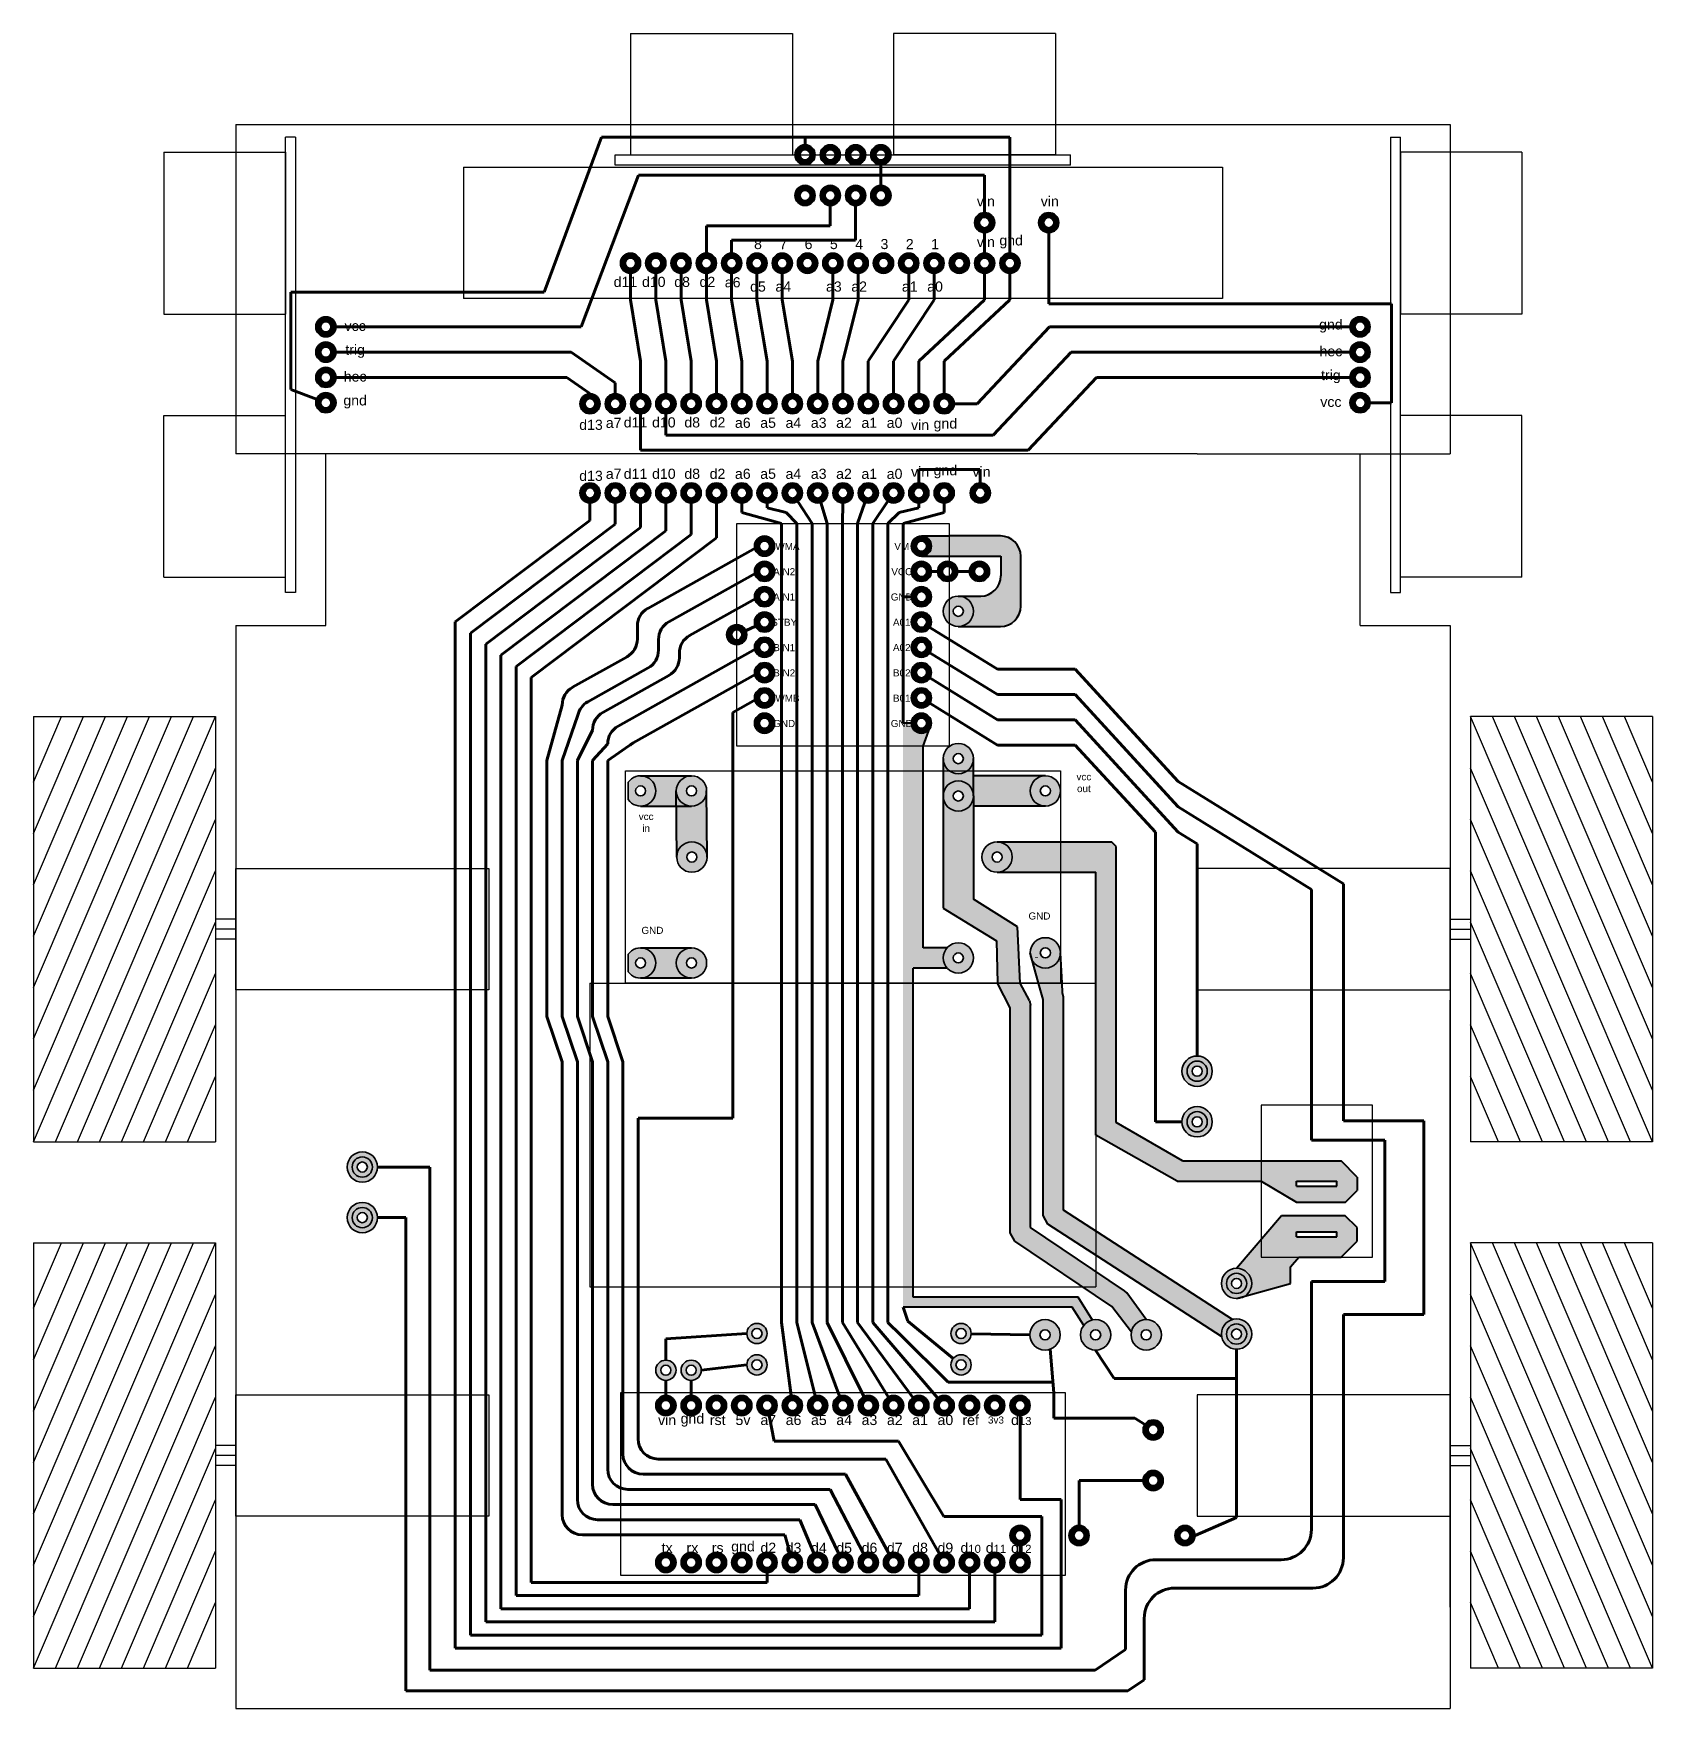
# Model space of a CAD drawing. Header units: millimetres. Extents: x 19 to 945, y 10 to 287.
# Drawn here: x 785.5 to 945.5, y 96.8 to 262.3 of the extents above; entities that cross this region are included whole.
import ezdxf

# ---------------------------------------------------------------- set-up
doc = ezdxf.new("R2010")
doc.units = ezdxf.units.MM
for name, color, linetype, lineweight in [('alimentacion', 7, 'Continuous', 40), ('ribetes', 7, 'Continuous', 100), ('TALADRO', 7, 'Continuous', 35)]:
    doc.layers.add(name, color=color, linetype=linetype, lineweight=lineweight)
for name, color, linetype in [('motores', 160, 'Continuous'), ('placas', 80, 'Continuous'), ('ruedas', 160, 'Continuous')]:
    doc.layers.add(name, color=color, linetype=linetype)
doc.styles.get("Standard").update_dxf_attribs({"font": 'arial.ttf'})

msp = doc.modelspace()

# ---------------------------------------------------------------- texts
at = {"layer": 'placas', "attachment_point": 5}
for s, insert, char_height in [('vin', (879.6, 245.77), 1), ('vin', (885.92, 245.77), 1), ('8', (857.08, 241.54), 1), ('7', (859.58, 241.54), 1), ('6', (862.08, 241.54), 1), ('5', (864.58, 241.54), 1), ('4', (867.08, 241.54), 1), ('3', (869.58, 241.54), 1), ('2', (872.08, 241.54), 1), ('1', (874.58, 241.54), 1), ('vin', (879.6, 241.76), 1), ('gnd', (882.1, 241.76), 1), ('d11', (843.98, 237.8), 1), ('d10', (846.78, 237.8), 1), ('d8', (849.58, 237.8), 1), ('d2', (852.08, 237.8), 1), ('a6', (854.58, 237.76), 1), ('d5', (857.08, 237.34), 1), ('a4', (859.58, 237.34), 1), ('a3', (864.58, 237.34), 1), ('a2', (867.08, 237.34), 1), ('a1', (872.08, 237.34), 1), ('a0', (874.58, 237.34), 1), ('vcc', (817.27, 233.45), 1), ('gnd', (913.7, 233.45), 1), ('trig', (817.27, 230.95), 1), ('hec', (913.7, 230.95), 1), ('hec', (817.27, 228.45), 1), ('trig', (913.7, 228.45), 1), ('gnd', (817.27, 225.95), 1), ('vcc', (913.7, 225.95), 1), ('d13', (840.58, 223.68), 1), ('a7', (842.82, 223.87), 1), ('d11', (844.98, 223.92), 1), ('d10', (847.78, 223.92), 1), ('d8', (850.58, 223.92), 1), ('d2', (853.08, 223.92), 1), ('a6', (855.58, 223.88), 1), ('a5', (858.08, 223.88), 1), ('a4', (860.58, 223.88), 1), ('a3', (863.08, 223.88), 1), ('a2', (865.58, 223.88), 1), ('a1', (868.08, 223.88), 1), ('a0', (870.58, 223.88), 1), ('vin', (873.1, 223.67), 1), ('gnd', (875.6, 223.67), 1), ('d13', (840.58, 218.64), 1), ('a7', (842.82, 218.84), 1), ('d11', (844.98, 218.84), 1), ('d10', (847.78, 218.84), 1), ('d8', (850.58, 218.84), 1), ('d2', (853.08, 218.84), 1), ('a6', (855.58, 218.84), 1), ('a5', (858.08, 218.84), 1), ('a4', (860.58, 218.84), 1), ('a3', (863.08, 218.84), 1), ('a2', (865.58, 218.84), 1), ('a1', (868.08, 218.84), 1), ('a0', (870.58, 218.84), 1), ('vin', (873.1, 219.05), 1), ('gnd', (875.6, 219.05), 1), ('vin', (879.17, 219.05), 1), ('PWMA', (859.67, 211.67), 0.7), ('VM', (871.29, 211.67), 0.7), ('AIN2', (859.67, 209.17), 0.7), ('VCC', (871.29, 209.17), 0.7), ('AIN1', (859.67, 206.67), 0.7), ('GND', (871.29, 206.67), 0.7), ('STBY', (859.67, 204.17), 0.7), ('A01', (871.29, 204.17), 0.7), ('BIN1', (859.67, 201.67), 0.7), ('A02', (871.29, 201.67), 0.7), ('BIN2', (859.67, 199.17), 0.7), ('B02', (871.29, 199.17), 0.7), ('PWMB', (859.67, 196.67), 0.7), ('B01', (871.29, 196.67), 0.7), ('GND', (859.67, 194.17), 0.7), ('GND', (871.29, 194.17), 0.7), ('vcc out', (889.29, 188.32), 0.7), ('vcc in', (846.03, 184.4), 0.7), ('GND', (884.9, 175.15), 0.7), ('GND', (846.65, 173.73), 0.7), ('vin', (848.1, 125.35), 1), ('gnd', (850.6, 125.35), 1), ('rst', (853.1, 125.35), 1), ('5v', (855.6, 125.35), 1), ('a7', (858.1, 125.35), 1), ('a6', (860.6, 125.35), 1), ('a5', (863.1, 125.35), 1), ('a4', (865.6, 125.35), 1), ('a3', (868.1, 125.35), 1), ('a2', (870.6, 125.35), 1), ('a1', (873.1, 125.35), 1), ('a0', (875.6, 125.35), 1), ('ref', (878.1, 125.35), 1), ('d{\\H0.8x;13}', (883.1, 125.35), 1), ('3v3', (880.6, 125.35), 0.7), ('tx', (848.1, 112.72), 1), ('rx', (850.6, 112.72), 1), ('rs', (853.1, 112.72), 1), ('gnd', (855.6, 112.72), 1), ('d2', (858.1, 112.72), 1), ('d3', (860.6, 112.72), 1), ('d4', (863.1, 112.72), 1), ('d5', (865.6, 112.72), 1), ('d6', (868.1, 112.72), 1), ('d7', (870.6, 112.72), 1), ('d8', (873.1, 112.72), 1), ('d9', (875.6, 112.72), 1), ('d{\\H0.8x;10}', (878.1, 112.72), 1), ('d{\\H0.8x;11}', (880.6, 112.72), 1), ('d{\\H0.8x;12}', (883.1, 112.72), 1)]:
    msp.add_mtext_dynamic_manual_height_columns(s, width=2.2173, gutter_width=12.5, heights=[0], dxfattribs=dict(at, insert=insert, char_height=char_height))

# ---------------------------------------------------------------- hatches: boundary and pattern name
at = {"layer": 'alimentacion'}
h = msp.add_hatch(color=256, dxfattribs=at)
h.dxf.hatch_style = 1
h.paths.add_polyline_path([(883.05, 210.7, 0.414214), (881.05, 212.7), (875.98, 212.7), (875.98, 210.7), (881.09, 210.7), (881.09, 208.76, -0.414214), (879.09, 206.76), (876.88, 206.76, -0.414214), (878.38, 205.26, -0.414214), (876.88, 203.76), (878.83, 203.76), (881.05, 203.76, 0.414214), (883.05, 205.76)])
h.paths.add_polyline_path([(875.98, 212.7), (873.23, 212.7, -0.414214), (874.23, 211.7, -0.414214), (873.23, 210.7), (875.55, 210.7), (875.98, 210.7)])
h = msp.add_hatch(color=256, dxfattribs=at)
h.dxf.hatch_style = 1
h.paths.add_polyline_path([(873.42, 191.95), (874, 193.56, -0.701288), (872.23, 194.2), (871.42, 194.2), (871.42, 136.5), (888.14, 136.5), (889.27, 134.7, -0.173629), (890.13, 135.23), (888.73, 137.5), (872.42, 137.5), (872.42, 170.01), (875.76, 170.01, -0.184483), (875.38, 171.01, -0.184483), (875.76, 172.01), (873.42, 172.01)])
h = msp.add_hatch(color=256, dxfattribs=at)
h.dxf.hatch_style = 1
h.paths.add_polyline_path([(878.38, 190.7, 1), (875.38, 190.7, 1)])
h.paths.add_polyline_path([(876.38, 190.7, -1), (877.38, 190.7, -1)], flags=16)
h.paths.add_polyline_path([(878.38, 190.7, -1), (875.38, 190.7), (875.38, 187.01, -1), (878.38, 187.01)])
h.paths.add_polyline_path([(875.38, 187.01, 1), (878.38, 187.01, 1)])
h.paths.add_polyline_path([(877.38, 187.01, -1), (876.38, 187.01, -1)], flags=16)
h = msp.add_hatch(color=256, dxfattribs=at)
h.dxf.hatch_style = 1
h.paths.add_polyline_path([(850.51, 189.01), (845.48, 189.01, -1), (845.48, 186.01), (850.51, 186.01, -0.414214), (849.01, 187.51, -0.414214)])
h.paths.add_polyline_path([(844.26, 188.37), (844.26, 186.65, 3.16825)])
h.paths.add_polyline_path([(845.98, 187.51, -1), (844.98, 187.51, -1)], flags=16)
h.paths.add_polyline_path([(849.01, 187.51, 0.414214), (850.51, 186.01, 0.414214), (852.01, 187.51, 1)])
h.paths.add_polyline_path([(851.01, 187.51, -1), (850.01, 187.51, -1)], flags=16)
h.paths.add_polyline_path([(844.26, 171.37), (844.26, 169.65, 3.16825)])
h.paths.add_polyline_path([(845.98, 170.51, -1), (844.98, 170.51, -1)], flags=16)
h.paths.add_polyline_path([(850.51, 172.01), (845.48, 172.01, -1), (845.48, 169.01), (850.51, 169.01, -0.414214), (849.01, 170.51, -0.414214)])
h.paths.add_polyline_path([(849.01, 170.51, 0.414214), (850.51, 169.01, 0.414214), (852.01, 170.51, 1)])
h.paths.add_polyline_path([(851.01, 170.51, -1), (850.01, 170.51, -1)], flags=16)
h = msp.add_hatch(color=256, dxfattribs=at)
h.dxf.hatch_style = 1
h.paths.add_polyline_path([(886.98, 187.51, 1), (883.98, 187.51, 1)])
h.paths.add_polyline_path([(884.98, 187.51, -1), (885.98, 187.51, -1)], flags=16)
h.paths.add_polyline_path([(883.98, 187.51, -0.414214), (885.48, 189.01), (878.38, 189.01), (878.38, 187.01), (878.38, 186.01), (885.48, 186.01, -0.414214)])
h.paths.add_polyline_path([(878.38, 187.01, -1), (875.38, 187.01), (875.38, 175.93), (880.66, 172.69), (880.75, 168.51), (882.01, 166.09), (882.01, 143.85), (882.45, 143.02), (892.05, 136.56), (893.98, 134.04, -0.360652), (895.45, 135.27), (893.53, 137.91), (893.3, 138.13), (884.01, 144.38), (884.01, 166.33), (883.9, 166.79), (883, 168.51), (882.74, 174.09), (878.38, 176.82)])
h = msp.add_hatch(color=256, dxfattribs=at)
h.dxf.hatch_style = 1
h.paths.add_polyline_path([(852.01, 187.53, -0.417974), (850.51, 186.01), (849.02, 186.01), (849.05, 180.96, -1), (852.05, 181)])
h.paths.add_polyline_path([(852.05, 181, -1.006431), (849.05, 180.98, -0.99361)])
h.paths.add_polyline_path([(850.05, 180.98, -1), (851.05, 180.98, -1)], flags=16)
h = msp.add_hatch(color=256, dxfattribs=at)
h.dxf.hatch_style = 1
h.paths.add_polyline_path([(879.21, 180.98, 1), (882.21, 180.98, 1)])
h.paths.add_polyline_path([(880.21, 180.98, -1), (881.21, 180.98, -1)], flags=16)
h.paths.add_polyline_path([(892.48, 182.01), (892.02, 182.48), (880.71, 182.48, -0.414214), (882.21, 180.98, -0.414214), (880.71, 179.48), (890.48, 179.48), (890.48, 168.51), (890.48, 153.51), (898.52, 148.95), (906.8, 148.95), (910.3, 146.89), (915.15, 146.89), (916.3, 148.03), (916.3, 149.36), (914.71, 150.95), (906.8, 150.95), (899.05, 150.95), (892.48, 154.74), (892.48, 168.51)])
h.paths.add_polyline_path([(910.3, 148.95), (914.3, 148.95), (914.3, 148.45), (910.3, 148.45)], flags=16)
h = msp.add_hatch(color=256, dxfattribs=at)
h.dxf.hatch_style = 1
h.paths.add_polyline_path([(875.38, 171.01, 1), (878.38, 171.01, 1)])
h.paths.add_polyline_path([(877.38, 171.01, -1), (876.38, 171.01, -1)], flags=16)
h = msp.add_hatch(color=256, dxfattribs=at)
h.dxf.hatch_style = 1
h.paths.add_polyline_path([(886.98, 171.51, 1), (883.98, 171.51), (884.2, 170.73, 0.759265)])
h.paths.add_polyline_path([(884.98, 171.51, -1), (885.98, 171.51, -1)], flags=16)
h.paths.add_polyline_path([(887.13, 168.51), (886.98, 171.51, -0.759265), (884.2, 170.73), (884.82, 168.51), (885.27, 166.89), (885.27, 145.56), (885.73, 144.72), (902.9, 133.62, -0.038962), (902.88, 133.85, -0.337974), (903.98, 135.3), (887.27, 146.1), (887.27, 167.12), (887.17, 167.55)])
h = msp.add_hatch(color=256, dxfattribs=at)
h.dxf.hatch_style = 1
h.paths.add_polyline_path([(916.3, 143.03), (916.3, 144.36), (915.09, 145.57), (908.81, 145.57), (904.38, 140.35, -0.414214), (905.88, 138.85, -0.261174), (905.16, 137.57), (909.71, 138.85), (909.71, 140.49), (910.54, 141.45), (914.71, 141.45)])
h.paths.add_polyline_path([(910.3, 143.45), (910.3, 143.95), (914.3, 143.95), (914.3, 143.45)], flags=16)
at = {"layer": 'TALADRO'}
h = msp.add_hatch(color=256, dxfattribs=at)
h.dxf.hatch_style = 1
h.paths.add_polyline_path([(862.73, 250.36, 1), (860.73, 250.36, 1)])
h.paths.add_polyline_path([(861.23, 250.36, -1), (862.23, 250.36, -1)], flags=16)
h = msp.add_hatch(color=256, dxfattribs=at)
h.dxf.hatch_style = 1
h.paths.add_polyline_path([(865.23, 250.36, 1), (863.23, 250.36, 1)])
h.paths.add_polyline_path([(863.73, 250.36, -1), (864.73, 250.36, -1)], flags=16)
h = msp.add_hatch(color=256, dxfattribs=at)
h.dxf.hatch_style = 1
h.paths.add_polyline_path([(867.73, 250.36, 1), (865.73, 250.36, 1)])
h.paths.add_polyline_path([(866.23, 250.36, -1), (867.23, 250.36, -1)], flags=16)
h = msp.add_hatch(color=256, dxfattribs=at)
h.dxf.hatch_style = 1
h.paths.add_polyline_path([(870.23, 250.36, 1), (868.23, 250.36, 1)])
h.paths.add_polyline_path([(868.73, 250.36, -1), (869.73, 250.36, -1)], flags=16)
h = msp.add_hatch(color=256, dxfattribs=at)
h.dxf.hatch_style = 1
h.paths.add_polyline_path([(862.73, 246.35, 1), (860.73, 246.35, 1)])
h.paths.add_polyline_path([(861.23, 246.35, -1), (862.23, 246.35, -1)], flags=16)
h = msp.add_hatch(color=256, dxfattribs=at)
h.dxf.hatch_style = 1
h.paths.add_polyline_path([(865.23, 246.35, 1), (863.23, 246.35, 1)])
h.paths.add_polyline_path([(863.73, 246.35, -1), (864.73, 246.35, -1)], flags=16)
h = msp.add_hatch(color=256, dxfattribs=at)
h.dxf.hatch_style = 1
h.paths.add_polyline_path([(867.73, 246.35, 1), (865.73, 246.35, 1)])
h.paths.add_polyline_path([(866.23, 246.35, -1), (867.23, 246.35, -1)], flags=16)
h = msp.add_hatch(color=256, dxfattribs=at)
h.dxf.hatch_style = 1
h.paths.add_polyline_path([(870.23, 246.35, 1), (868.23, 246.35, 1)])
h.paths.add_polyline_path([(868.73, 246.35, -1), (869.73, 246.35, -1)], flags=16)
h = msp.add_hatch(color=256, dxfattribs=at)
h.dxf.hatch_style = 1
h.paths.add_polyline_path([(880.48, 243.66, 1), (878.48, 243.66, 1)])
h.paths.add_polyline_path([(878.98, 243.66, -1), (879.98, 243.66, -1)], flags=16)
h = msp.add_hatch(color=256, dxfattribs=at)
h.dxf.hatch_style = 1
h.paths.add_polyline_path([(886.81, 243.66, 1), (884.81, 243.66, 1)])
h.paths.add_polyline_path([(885.31, 243.66, -1), (886.31, 243.66, -1)], flags=16)
h = msp.add_hatch(color=256, dxfattribs=at)
h.dxf.hatch_style = 1
h.paths.add_polyline_path([(845.48, 239.65, 1), (843.48, 239.65, 1)])
h.paths.add_polyline_path([(843.98, 239.65, -1), (844.98, 239.65, -1)], flags=16)
h = msp.add_hatch(color=256, dxfattribs=at)
h.dxf.hatch_style = 1
h.paths.add_polyline_path([(847.98, 239.65, 1), (845.98, 239.65, 1)])
h.paths.add_polyline_path([(846.48, 239.65, -1), (847.48, 239.65, -1)], flags=16)
h = msp.add_hatch(color=256, dxfattribs=at)
h.dxf.hatch_style = 1
h.paths.add_polyline_path([(850.48, 239.65, 1), (848.48, 239.65, 1)])
h.paths.add_polyline_path([(848.98, 239.65, -1), (849.98, 239.65, -1)], flags=16)
h = msp.add_hatch(color=256, dxfattribs=at)
h.dxf.hatch_style = 1
h.paths.add_polyline_path([(852.98, 239.65, 1), (850.98, 239.65, 1)])
h.paths.add_polyline_path([(851.48, 239.65, -1), (852.48, 239.65, -1)], flags=16)
h = msp.add_hatch(color=256, dxfattribs=at)
h.dxf.hatch_style = 1
h.paths.add_polyline_path([(853.48, 239.65, 1), (855.48, 239.65, 1)])
h.paths.add_polyline_path([(854.98, 239.65, -1), (853.98, 239.65, -1)], flags=16)
h = msp.add_hatch(color=256, dxfattribs=at)
h.dxf.hatch_style = 1
h.paths.add_polyline_path([(857.98, 239.65, 1), (855.98, 239.65, 1)])
h.paths.add_polyline_path([(856.48, 239.65, -1), (857.48, 239.65, -1)], flags=16)
h = msp.add_hatch(color=256, dxfattribs=at)
h.dxf.hatch_style = 1
h.paths.add_polyline_path([(860.48, 239.65, 1), (858.48, 239.65, 1)])
h.paths.add_polyline_path([(858.98, 239.65, -1), (859.98, 239.65, -1)], flags=16)
h = msp.add_hatch(color=256, dxfattribs=at)
h.dxf.hatch_style = 1
h.paths.add_polyline_path([(862.98, 239.65, 1), (860.98, 239.65, 1)])
h.paths.add_polyline_path([(861.48, 239.65, -1), (862.48, 239.65, -1)], flags=16)
h = msp.add_hatch(color=256, dxfattribs=at)
h.dxf.hatch_style = 1
h.paths.add_polyline_path([(865.48, 239.65, 1), (863.48, 239.65, 1)])
h.paths.add_polyline_path([(863.98, 239.65, -1), (864.98, 239.65, -1)], flags=16)
h = msp.add_hatch(color=256, dxfattribs=at)
h.dxf.hatch_style = 1
h.paths.add_polyline_path([(867.98, 239.65, 1), (865.98, 239.65, 1)])
h.paths.add_polyline_path([(866.48, 239.65, -1), (867.48, 239.65, -1)], flags=16)
h = msp.add_hatch(color=256, dxfattribs=at)
h.dxf.hatch_style = 1
h.paths.add_polyline_path([(870.48, 239.65, 1), (868.48, 239.65, 1)])
h.paths.add_polyline_path([(868.98, 239.65, -1), (869.98, 239.65, -1)], flags=16)
h = msp.add_hatch(color=256, dxfattribs=at)
h.dxf.hatch_style = 1
h.paths.add_polyline_path([(872.98, 239.65, 1), (870.98, 239.65, 1)])
h.paths.add_polyline_path([(871.48, 239.65, -1), (872.48, 239.65, -1)], flags=16)
h = msp.add_hatch(color=256, dxfattribs=at)
h.dxf.hatch_style = 1
h.paths.add_polyline_path([(875.48, 239.65, 1), (873.48, 239.65, 1)])
h.paths.add_polyline_path([(873.98, 239.65, -1), (874.98, 239.65, -1)], flags=16)
h = msp.add_hatch(color=256, dxfattribs=at)
h.dxf.hatch_style = 1
h.paths.add_polyline_path([(877.98, 239.65, 1), (875.98, 239.65, 1)])
h.paths.add_polyline_path([(876.48, 239.65, -1), (877.48, 239.65, -1)], flags=16)
h = msp.add_hatch(color=256, dxfattribs=at)
h.dxf.hatch_style = 1
h.paths.add_polyline_path([(880.48, 239.65, 1), (878.48, 239.65, 1)])
h.paths.add_polyline_path([(878.98, 239.65, -1), (879.98, 239.65, -1)], flags=16)
h = msp.add_hatch(color=256, dxfattribs=at)
h.dxf.hatch_style = 1
h.paths.add_polyline_path([(882.98, 239.65, 1), (880.98, 239.65, 1)])
h.paths.add_polyline_path([(881.48, 239.65, -1), (882.48, 239.65, -1)], flags=16)
h = msp.add_hatch(color=256, dxfattribs=at)
h.dxf.hatch_style = 1
h.paths.add_polyline_path([(815.38, 233.37, 1), (813.38, 233.37, 1)])
h.paths.add_polyline_path([(813.88, 233.37, -1), (814.88, 233.37, -1)], flags=16)
h = msp.add_hatch(color=256, dxfattribs=at)
h.dxf.hatch_style = 1
h.paths.add_polyline_path([(917.58, 233.37, 1), (915.58, 233.37, 1)])
h.paths.add_polyline_path([(916.08, 233.37, -1), (917.08, 233.37, -1)], flags=16)
h = msp.add_hatch(color=256, dxfattribs=at)
h.dxf.hatch_style = 1
h.paths.add_polyline_path([(815.38, 230.87, 1), (813.38, 230.87, 1)])
h.paths.add_polyline_path([(813.88, 230.87, -1), (814.88, 230.87, -1)], flags=16)
h = msp.add_hatch(color=256, dxfattribs=at)
h.dxf.hatch_style = 1
h.paths.add_polyline_path([(917.58, 230.87, 1), (915.58, 230.87, 1)])
h.paths.add_polyline_path([(916.08, 230.87, -1), (917.08, 230.87, -1)], flags=16)
h = msp.add_hatch(color=256, dxfattribs=at)
h.dxf.hatch_style = 1
h.paths.add_polyline_path([(815.38, 228.37, 1), (813.38, 228.37, 1)])
h.paths.add_polyline_path([(813.88, 228.37, -1), (814.88, 228.37, -1)], flags=16)
h = msp.add_hatch(color=256, dxfattribs=at)
h.dxf.hatch_style = 1
h.paths.add_polyline_path([(917.58, 228.37, 1), (915.58, 228.37, 1)])
h.paths.add_polyline_path([(916.08, 228.37, -1), (917.08, 228.37, -1)], flags=16)
h = msp.add_hatch(color=256, dxfattribs=at)
h.dxf.hatch_style = 1
h.paths.add_polyline_path([(815.38, 225.87, 1), (813.38, 225.87, 1)])
h.paths.add_polyline_path([(813.88, 225.87, -1), (814.88, 225.87, -1)], flags=16)
h = msp.add_hatch(color=256, dxfattribs=at)
h.dxf.hatch_style = 1
h.paths.add_polyline_path([(841.48, 225.77, 1), (839.48, 225.77, 1)])
h.paths.add_polyline_path([(839.98, 225.77, -1), (840.98, 225.77, -1)], flags=16)
h = msp.add_hatch(color=256, dxfattribs=at)
h.dxf.hatch_style = 1
h.paths.add_polyline_path([(843.98, 225.77, 1), (841.98, 225.77, 1)])
h.paths.add_polyline_path([(842.48, 225.77, -1), (843.48, 225.77, -1)], flags=16)
h = msp.add_hatch(color=256, dxfattribs=at)
h.dxf.hatch_style = 1
h.paths.add_polyline_path([(846.48, 225.77, 1), (844.48, 225.77, 1)])
h.paths.add_polyline_path([(844.98, 225.77, -1), (845.98, 225.77, -1)], flags=16)
h = msp.add_hatch(color=256, dxfattribs=at)
h.dxf.hatch_style = 1
h.paths.add_polyline_path([(848.98, 225.77, 1), (846.98, 225.77, 1)])
h.paths.add_polyline_path([(847.48, 225.77, -1), (848.48, 225.77, -1)], flags=16)
h = msp.add_hatch(color=256, dxfattribs=at)
h.dxf.hatch_style = 1
h.paths.add_polyline_path([(851.48, 225.77, 1), (849.48, 225.77, 1)])
h.paths.add_polyline_path([(849.98, 225.77, -1), (850.98, 225.77, -1)], flags=16)
h = msp.add_hatch(color=256, dxfattribs=at)
h.dxf.hatch_style = 1
h.paths.add_polyline_path([(853.98, 225.77, 1), (851.98, 225.77, 1)])
h.paths.add_polyline_path([(852.48, 225.77, -1), (853.48, 225.77, -1)], flags=16)
h = msp.add_hatch(color=256, dxfattribs=at)
h.dxf.hatch_style = 1
h.paths.add_polyline_path([(854.48, 225.77, 1), (856.48, 225.77, 1)])
h.paths.add_polyline_path([(855.98, 225.77, -1), (854.98, 225.77, -1)], flags=16)
h = msp.add_hatch(color=256, dxfattribs=at)
h.dxf.hatch_style = 1
h.paths.add_polyline_path([(856.98, 225.77, 1), (858.98, 225.77, 1)])
h.paths.add_polyline_path([(858.48, 225.77, -1), (857.48, 225.77, -1)], flags=16)
h = msp.add_hatch(color=256, dxfattribs=at)
h.dxf.hatch_style = 1
h.paths.add_polyline_path([(859.48, 225.77, 1), (861.48, 225.77, 1)])
h.paths.add_polyline_path([(860.98, 225.77, -1), (859.98, 225.77, -1)], flags=16)
h = msp.add_hatch(color=256, dxfattribs=at)
h.dxf.hatch_style = 1
h.paths.add_polyline_path([(861.98, 225.77, 1), (863.98, 225.77, 1)])
h.paths.add_polyline_path([(863.48, 225.77, -1), (862.48, 225.77, -1)], flags=16)
h = msp.add_hatch(color=256, dxfattribs=at)
h.dxf.hatch_style = 1
h.paths.add_polyline_path([(864.48, 225.77, 1), (866.48, 225.77, 1)])
h.paths.add_polyline_path([(865.98, 225.77, -1), (864.98, 225.77, -1)], flags=16)
h = msp.add_hatch(color=256, dxfattribs=at)
h.dxf.hatch_style = 1
h.paths.add_polyline_path([(866.98, 225.77, 1), (868.98, 225.77, 1)])
h.paths.add_polyline_path([(868.48, 225.77, -1), (867.48, 225.77, -1)], flags=16)
h = msp.add_hatch(color=256, dxfattribs=at)
h.dxf.hatch_style = 1
h.paths.add_polyline_path([(869.48, 225.77, 1), (871.48, 225.77, 1)])
h.paths.add_polyline_path([(870.98, 225.77, -1), (869.98, 225.77, -1)], flags=16)
h = msp.add_hatch(color=256, dxfattribs=at)
h.dxf.hatch_style = 1
h.paths.add_polyline_path([(871.98, 225.77, 1), (873.98, 225.77, 1)])
h.paths.add_polyline_path([(873.48, 225.77, -1), (872.48, 225.77, -1)], flags=16)
h = msp.add_hatch(color=256, dxfattribs=at)
h.dxf.hatch_style = 1
h.paths.add_polyline_path([(874.48, 225.77, 1), (876.48, 225.77, 1)])
h.paths.add_polyline_path([(875.98, 225.77, -1), (874.98, 225.77, -1)], flags=16)
h = msp.add_hatch(color=256, dxfattribs=at)
h.dxf.hatch_style = 1
h.paths.add_polyline_path([(917.58, 225.87, 1), (915.58, 225.87, 1)])
h.paths.add_polyline_path([(916.08, 225.87, -1), (917.08, 225.87, -1)], flags=16)
h = msp.add_hatch(color=256, dxfattribs=at)
h.dxf.hatch_style = 1
h.paths.add_polyline_path([(841.48, 216.95, 1), (839.48, 216.95, 1)])
h.paths.add_polyline_path([(839.98, 216.95, -1), (840.98, 216.95, -1)], flags=16)
h = msp.add_hatch(color=256, dxfattribs=at)
h.dxf.hatch_style = 1
h.paths.add_polyline_path([(843.98, 216.95, 1), (841.98, 216.95, 1)])
h.paths.add_polyline_path([(842.48, 216.95, -1), (843.48, 216.95, -1)], flags=16)
h = msp.add_hatch(color=256, dxfattribs=at)
h.dxf.hatch_style = 1
h.paths.add_polyline_path([(846.48, 216.95, 1), (844.48, 216.95, 1)])
h.paths.add_polyline_path([(844.98, 216.95, -1), (845.98, 216.95, -1)], flags=16)
h = msp.add_hatch(color=256, dxfattribs=at)
h.dxf.hatch_style = 1
h.paths.add_polyline_path([(848.98, 216.95, 1), (846.98, 216.95, 1)])
h.paths.add_polyline_path([(847.48, 216.95, -1), (848.48, 216.95, -1)], flags=16)
h = msp.add_hatch(color=256, dxfattribs=at)
h.dxf.hatch_style = 1
h.paths.add_polyline_path([(851.48, 216.95, 1), (849.48, 216.95, 1)])
h.paths.add_polyline_path([(849.98, 216.95, -1), (850.98, 216.95, -1)], flags=16)
h = msp.add_hatch(color=256, dxfattribs=at)
h.dxf.hatch_style = 1
h.paths.add_polyline_path([(853.98, 216.95, 1), (851.98, 216.95, 1)])
h.paths.add_polyline_path([(852.48, 216.95, -1), (853.48, 216.95, -1)], flags=16)
h = msp.add_hatch(color=256, dxfattribs=at)
h.dxf.hatch_style = 1
h.paths.add_polyline_path([(856.48, 216.95, 1), (854.48, 216.95, 1)])
h.paths.add_polyline_path([(854.98, 216.95, -1), (855.98, 216.95, -1)], flags=16)
h = msp.add_hatch(color=256, dxfattribs=at)
h.dxf.hatch_style = 1
h.paths.add_polyline_path([(858.98, 216.95, 1), (856.98, 216.95, 1)])
h.paths.add_polyline_path([(857.48, 216.95, -1), (858.48, 216.95, -1)], flags=16)
h = msp.add_hatch(color=256, dxfattribs=at)
h.dxf.hatch_style = 1
h.paths.add_polyline_path([(861.48, 216.95, 1), (859.48, 216.95, 1)])
h.paths.add_polyline_path([(859.98, 216.95, -1), (860.98, 216.95, -1)], flags=16)
h = msp.add_hatch(color=256, dxfattribs=at)
h.dxf.hatch_style = 1
h.paths.add_polyline_path([(863.98, 216.95, 1), (861.98, 216.95, 1)])
h.paths.add_polyline_path([(862.48, 216.95, -1), (863.48, 216.95, -1)], flags=16)
h = msp.add_hatch(color=256, dxfattribs=at)
h.dxf.hatch_style = 1
h.paths.add_polyline_path([(866.48, 216.95, 1), (864.48, 216.95, 1)])
h.paths.add_polyline_path([(864.98, 216.95, -1), (865.98, 216.95, -1)], flags=16)
h = msp.add_hatch(color=256, dxfattribs=at)
h.dxf.hatch_style = 1
h.paths.add_polyline_path([(868.98, 216.95, 1), (866.98, 216.95, 1)])
h.paths.add_polyline_path([(867.48, 216.95, -1), (868.48, 216.95, -1)], flags=16)
h = msp.add_hatch(color=256, dxfattribs=at)
h.dxf.hatch_style = 1
h.paths.add_polyline_path([(871.48, 216.95, 1), (869.48, 216.95, 1)])
h.paths.add_polyline_path([(869.98, 216.95, -1), (870.98, 216.95, -1)], flags=16)
h = msp.add_hatch(color=256, dxfattribs=at)
h.dxf.hatch_style = 1
h.paths.add_polyline_path([(873.98, 216.95, 1), (871.98, 216.95, 1)])
h.paths.add_polyline_path([(872.48, 216.95, -1), (873.48, 216.95, -1)], flags=16)
h = msp.add_hatch(color=256, dxfattribs=at)
h.dxf.hatch_style = 1
h.paths.add_polyline_path([(876.48, 216.95, 1), (874.48, 216.95, 1)])
h.paths.add_polyline_path([(874.98, 216.95, -1), (875.98, 216.95, -1)], flags=16)
h = msp.add_hatch(color=256, dxfattribs=at)
h.dxf.hatch_style = 1
h.paths.add_polyline_path([(880.05, 216.95, 1), (878.05, 216.95, 1)])
h.paths.add_polyline_path([(878.55, 216.95, -1), (879.55, 216.95, -1)], flags=16)
h = msp.add_hatch(color=256, dxfattribs=at)
h.dxf.hatch_style = 1
h.paths.add_polyline_path([(858.73, 211.7, 1), (856.73, 211.7, 1)])
h.paths.add_polyline_path([(857.23, 211.7, -1), (858.23, 211.7, -1)], flags=16)
h = msp.add_hatch(color=256, dxfattribs=at)
h.dxf.hatch_style = 1
h.paths.add_polyline_path([(874.23, 211.7, 1), (872.23, 211.7, 1)])
h.paths.add_polyline_path([(872.73, 211.7, -1), (873.73, 211.7, -1)], flags=16)
h = msp.add_hatch(color=256, dxfattribs=at)
h.dxf.hatch_style = 1
h.paths.add_polyline_path([(858.73, 209.2, 1), (856.73, 209.2, 1)])
h.paths.add_polyline_path([(857.23, 209.2, -1), (858.23, 209.2, -1)], flags=16)
h = msp.add_hatch(color=256, dxfattribs=at)
h.dxf.hatch_style = 1
h.paths.add_polyline_path([(874.23, 209.2, 1), (872.23, 209.2, 1)])
h.paths.add_polyline_path([(872.73, 209.2, -1), (873.73, 209.2, -1)], flags=16)
h = msp.add_hatch(color=256, dxfattribs=at)
h.dxf.hatch_style = 1
h.paths.add_polyline_path([(876.82, 209.2, 1), (874.82, 209.2, 1)])
h.paths.add_polyline_path([(875.32, 209.2, -1), (876.32, 209.2, -1)], flags=16)
h = msp.add_hatch(color=256, dxfattribs=at)
h.dxf.hatch_style = 1
h.paths.add_polyline_path([(879.97, 209.2, 1), (877.97, 209.2, 1)])
h.paths.add_polyline_path([(878.47, 209.2, -1), (879.47, 209.2, -1)], flags=16)
h = msp.add_hatch(color=256, dxfattribs=at)
h.dxf.hatch_style = 1
h.paths.add_polyline_path([(858.73, 206.7, 1), (856.73, 206.7, 1)])
h.paths.add_polyline_path([(857.23, 206.7, -1), (858.23, 206.7, -1)], flags=16)
h = msp.add_hatch(color=256, dxfattribs=at)
h.dxf.hatch_style = 1
h.paths.add_polyline_path([(874.23, 206.7, 1), (872.23, 206.7, 1)])
h.paths.add_polyline_path([(872.73, 206.7, -1), (873.73, 206.7, -1)], flags=16)
h = msp.add_hatch(color=256, dxfattribs=at)
h.dxf.hatch_style = 1
h.paths.add_polyline_path([(875.98, 206.47), (875.98, 204.06, 0.61711), (878.38, 205.26, 0.61711)])
h.paths.add_polyline_path([(876.38, 205.26, -1), (877.38, 205.26, -1)], flags=16)
h.paths.add_polyline_path([(875.98, 206.47, 0.236774), (875.38, 205.26, 0.236774), (875.98, 204.06)])
h = msp.add_hatch(color=256, dxfattribs=at)
h.dxf.hatch_style = 1
h.paths.add_polyline_path([(855.98, 202.95, 1), (853.98, 202.95, 1)])
h.paths.add_polyline_path([(854.48, 202.95, -1), (855.48, 202.95, -1)], flags=16)
h = msp.add_hatch(color=256, dxfattribs=at)
h.dxf.hatch_style = 1
h.paths.add_polyline_path([(858.73, 204.2, 1), (856.73, 204.2, 1)])
h.paths.add_polyline_path([(857.23, 204.2, -1), (858.23, 204.2, -1)], flags=16)
h = msp.add_hatch(color=256, dxfattribs=at)
h.dxf.hatch_style = 1
h.paths.add_polyline_path([(874.23, 204.2, 1), (872.23, 204.2, 1)])
h.paths.add_polyline_path([(872.73, 204.2, -1), (873.73, 204.2, -1)], flags=16)
h = msp.add_hatch(color=256, dxfattribs=at)
h.dxf.hatch_style = 1
h.paths.add_polyline_path([(858.73, 201.7, 1), (856.73, 201.7, 1)])
h.paths.add_polyline_path([(857.23, 201.7, -1), (858.23, 201.7, -1)], flags=16)
h = msp.add_hatch(color=256, dxfattribs=at)
h.dxf.hatch_style = 1
h.paths.add_polyline_path([(874.23, 201.7, 1), (872.23, 201.7, 1)])
h.paths.add_polyline_path([(872.73, 201.7, -1), (873.73, 201.7, -1)], flags=16)
h = msp.add_hatch(color=256, dxfattribs=at)
h.dxf.hatch_style = 1
h.paths.add_polyline_path([(858.73, 199.2, 1), (856.73, 199.2, 1)])
h.paths.add_polyline_path([(857.23, 199.2, -1), (858.23, 199.2, -1)], flags=16)
h = msp.add_hatch(color=256, dxfattribs=at)
h.dxf.hatch_style = 1
h.paths.add_polyline_path([(874.23, 199.2, 1), (872.23, 199.2, 1)])
h.paths.add_polyline_path([(872.73, 199.2, -1), (873.73, 199.2, -1)], flags=16)
h = msp.add_hatch(color=256, dxfattribs=at)
h.dxf.hatch_style = 1
h.paths.add_polyline_path([(858.73, 196.7, 1), (856.73, 196.7, 1)])
h.paths.add_polyline_path([(857.23, 196.7, -1), (858.23, 196.7, -1)], flags=16)
h = msp.add_hatch(color=256, dxfattribs=at)
h.dxf.hatch_style = 1
h.paths.add_polyline_path([(874.23, 196.7, 1), (872.23, 196.7, 1)])
h.paths.add_polyline_path([(872.73, 196.7, -1), (873.73, 196.7, -1)], flags=16)
h = msp.add_hatch(color=256, dxfattribs=at)
h.dxf.hatch_style = 1
h.paths.add_polyline_path([(858.73, 194.2, 1), (856.73, 194.2, 1)])
h.paths.add_polyline_path([(857.23, 194.2, -1), (858.23, 194.2, -1)], flags=16)
h = msp.add_hatch(color=256, dxfattribs=at)
h.dxf.hatch_style = 1
h.paths.add_polyline_path([(874.23, 194.2, 1), (872.23, 194.2, 1)])
h.paths.add_polyline_path([(872.73, 194.2, -1), (873.73, 194.2, -1)], flags=16)
h = msp.add_hatch(color=256, dxfattribs=at)
h.dxf.hatch_style = 1
h.paths.add_polyline_path([(899.48, 159.82, -0.414214), (900.48, 160.82), (900.48, 161.32, 0.414214), (898.98, 159.82, 1), (901.98, 159.82, 0.414214), (900.48, 161.32), (900.48, 160.82, -0.414214), (901.48, 159.82, -1)])
h.paths.add_polyline_path([(901.48, 154.82, -1), (899.48, 154.82), (898.98, 154.82, 1), (901.98, 154.82, 1), (898.98, 154.82), (899.48, 154.82, -1)])
h = msp.add_hatch(color=256, dxfattribs=at)
h.dxf.hatch_style = 1
h.paths.add_polyline_path([(901.48, 159.82, 1), (899.48, 159.82, 1)])
h.paths.add_polyline_path([(899.98, 159.82, -1), (900.98, 159.82, -1)], flags=16)
h.paths.add_polyline_path([(899.48, 154.82, 1), (901.48, 154.82, 1)])
h.paths.add_polyline_path([(900.98, 154.82, -1), (899.98, 154.82, -1)], flags=16)
h = msp.add_hatch(color=256, dxfattribs=at)
h.dxf.hatch_style = 1
h.paths.add_polyline_path([(816.98, 150.35, -0.414214), (817.98, 151.35), (817.98, 151.85, 0.414214), (816.48, 150.35, 1), (819.48, 150.35, 0.414214), (817.98, 151.85), (817.98, 151.35, -0.414214), (818.98, 150.35, -1)])
h.paths.add_polyline_path([(818.98, 145.35, -1), (816.98, 145.35), (816.48, 145.35, 1), (819.48, 145.35, 1), (816.48, 145.35), (816.98, 145.35, -1)])
h = msp.add_hatch(color=256, dxfattribs=at)
h.dxf.hatch_style = 1
h.paths.add_polyline_path([(818.98, 150.35, 1), (816.98, 150.35, 1)])
h.paths.add_polyline_path([(817.48, 150.35, -1), (818.48, 150.35, -1)], flags=16)
h.paths.add_polyline_path([(816.98, 145.35, 1), (818.98, 145.35, 1)])
h.paths.add_polyline_path([(818.48, 145.35, -1), (817.48, 145.35, -1)], flags=16)
h = msp.add_hatch(color=256, dxfattribs=at)
h.dxf.hatch_style = 1
h.paths.add_polyline_path([(903.38, 138.85, -0.414214), (904.38, 139.85), (904.38, 140.35, 0.414214), (902.88, 138.85, 1), (905.88, 138.85, 0.414214), (904.38, 140.35), (904.38, 139.85, -0.414214), (905.38, 138.85, -1)])
h.paths.add_polyline_path([(905.38, 133.85, -1), (903.38, 133.85), (902.88, 133.85, 1), (905.88, 133.85, 1), (902.88, 133.85), (903.38, 133.85, -1)])
h = msp.add_hatch(color=256, dxfattribs=at)
h.dxf.hatch_style = 1
h.paths.add_polyline_path([(905.38, 138.85, 1), (903.38, 138.85, 1)])
h.paths.add_polyline_path([(903.88, 138.85, -1), (904.88, 138.85, -1)], flags=16)
h.paths.add_polyline_path([(903.38, 133.85, 1), (905.38, 133.85, 1)])
h.paths.add_polyline_path([(904.88, 133.85, -1), (903.88, 133.85, -1)], flags=16)
h = msp.add_hatch(color=256, dxfattribs=at)
h.dxf.hatch_style = 1
h.paths.add_polyline_path([(846.98, 130.27, 1), (848.98, 130.27, 1)])
h.paths.add_polyline_path([(848.48, 130.27, -1), (847.48, 130.27, -1)], flags=16)
h.paths.add_polyline_path([(851.48, 130.27, 1), (849.48, 130.27, 1)])
h.paths.add_polyline_path([(849.98, 130.27, -1), (850.98, 130.27, -1)], flags=16)
h.paths.add_polyline_path([(855.98, 130.8, 1), (857.98, 130.8, 1)])
h.paths.add_polyline_path([(857.48, 130.8, -1), (856.48, 130.8, -1)], flags=16)
h.paths.add_polyline_path([(857.98, 133.9, 1), (855.98, 133.9, 1)])
h.paths.add_polyline_path([(856.48, 133.9, -1), (857.48, 133.9, -1)], flags=16)
h.paths.add_polyline_path([(878.15, 133.9, 1), (876.15, 133.9, 1)])
h.paths.add_polyline_path([(876.65, 133.9, -1), (877.65, 133.9, -1)], flags=16)
h.paths.add_polyline_path([(876.15, 130.8, 1), (878.15, 130.8, 1)])
h.paths.add_polyline_path([(877.65, 130.8, -1), (876.65, 130.8, -1)], flags=16)
h = msp.add_hatch(color=256, dxfattribs=at)
h.dxf.hatch_style = 1
h.paths.add_polyline_path([(883.95, 133.77, 1), (886.95, 133.77, 1)])
h.paths.add_polyline_path([(885.95, 133.77, -1), (884.95, 133.77, -1)], flags=16)
h.paths.add_polyline_path([(888.95, 133.77, 1), (891.95, 133.77, 1)])
h.paths.add_polyline_path([(890.95, 133.77, -1), (889.95, 133.77, -1)], flags=16)
h.paths.add_polyline_path([(893.95, 133.77, 1), (896.95, 133.77, 1)])
h.paths.add_polyline_path([(895.95, 133.77, -1), (894.95, 133.77, -1)], flags=16)
h = msp.add_hatch(color=256, dxfattribs=at)
h.dxf.hatch_style = 1
h.paths.add_polyline_path([(848.98, 126.78, 1), (846.98, 126.78, 1)])
h.paths.add_polyline_path([(847.48, 126.78, -1), (848.48, 126.78, -1)], flags=16)
h = msp.add_hatch(color=256, dxfattribs=at)
h.dxf.hatch_style = 1
h.paths.add_polyline_path([(851.48, 126.78, 1), (849.48, 126.78, 1)])
h.paths.add_polyline_path([(849.98, 126.78, -1), (850.98, 126.78, -1)], flags=16)
h = msp.add_hatch(color=256, dxfattribs=at)
h.dxf.hatch_style = 1
h.paths.add_polyline_path([(853.98, 126.78, 1), (851.98, 126.78, 1)])
h.paths.add_polyline_path([(852.48, 126.78, -1), (853.48, 126.78, -1)], flags=16)
h = msp.add_hatch(color=256, dxfattribs=at)
h.dxf.hatch_style = 1
h.paths.add_polyline_path([(856.48, 126.78, 1), (854.48, 126.78, 1)])
h.paths.add_polyline_path([(854.98, 126.78, -1), (855.98, 126.78, -1)], flags=16)
h = msp.add_hatch(color=256, dxfattribs=at)
h.dxf.hatch_style = 1
h.paths.add_polyline_path([(858.98, 126.78, 1), (856.98, 126.78, 1)])
h.paths.add_polyline_path([(857.48, 126.78, -1), (858.48, 126.78, -1)], flags=16)
h = msp.add_hatch(color=256, dxfattribs=at)
h.dxf.hatch_style = 1
h.paths.add_polyline_path([(861.48, 126.78, 1), (859.48, 126.78, 1)])
h.paths.add_polyline_path([(859.98, 126.78, -1), (860.98, 126.78, -1)], flags=16)
h = msp.add_hatch(color=256, dxfattribs=at)
h.dxf.hatch_style = 1
h.paths.add_polyline_path([(863.98, 126.78, 1), (861.98, 126.78, 1)])
h.paths.add_polyline_path([(862.48, 126.78, -1), (863.48, 126.78, -1)], flags=16)
h = msp.add_hatch(color=256, dxfattribs=at)
h.dxf.hatch_style = 1
h.paths.add_polyline_path([(866.48, 126.78, 1), (864.48, 126.78, 1)])
h.paths.add_polyline_path([(864.98, 126.78, -1), (865.98, 126.78, -1)], flags=16)
h = msp.add_hatch(color=256, dxfattribs=at)
h.dxf.hatch_style = 1
h.paths.add_polyline_path([(868.98, 126.78, 1), (866.98, 126.78, 1)])
h.paths.add_polyline_path([(867.48, 126.78, -1), (868.48, 126.78, -1)], flags=16)
h = msp.add_hatch(color=256, dxfattribs=at)
h.dxf.hatch_style = 1
h.paths.add_polyline_path([(871.48, 126.78, 1), (869.48, 126.78, 1)])
h.paths.add_polyline_path([(869.98, 126.78, -1), (870.98, 126.78, -1)], flags=16)
h = msp.add_hatch(color=256, dxfattribs=at)
h.dxf.hatch_style = 1
h.paths.add_polyline_path([(873.98, 126.78, 1), (871.98, 126.78, 1)])
h.paths.add_polyline_path([(872.48, 126.78, -1), (873.48, 126.78, -1)], flags=16)
h = msp.add_hatch(color=256, dxfattribs=at)
h.dxf.hatch_style = 1
h.paths.add_polyline_path([(876.48, 126.78, 1), (874.48, 126.78, 1)])
h.paths.add_polyline_path([(874.98, 126.78, -1), (875.98, 126.78, -1)], flags=16)
h = msp.add_hatch(color=256, dxfattribs=at)
h.dxf.hatch_style = 1
h.paths.add_polyline_path([(878.98, 126.78, 1), (876.98, 126.78, 1)])
h.paths.add_polyline_path([(877.48, 126.78, -1), (878.48, 126.78, -1)], flags=16)
h = msp.add_hatch(color=256, dxfattribs=at)
h.dxf.hatch_style = 1
h.paths.add_polyline_path([(881.48, 126.78, 1), (879.48, 126.78, 1)])
h.paths.add_polyline_path([(879.98, 126.78, -1), (880.98, 126.78, -1)], flags=16)
h = msp.add_hatch(color=256, dxfattribs=at)
h.dxf.hatch_style = 1
h.paths.add_polyline_path([(883.98, 126.78, 1), (881.98, 126.78, 1)])
h.paths.add_polyline_path([(882.48, 126.78, -1), (883.48, 126.78, -1)], flags=16)
h = msp.add_hatch(color=256, dxfattribs=at)
h.dxf.hatch_style = 1
h.paths.add_polyline_path([(897.14, 124.37, 1), (895.14, 124.37, 1)])
h.paths.add_polyline_path([(895.64, 124.37, -1), (896.64, 124.37, -1)], flags=16)
h = msp.add_hatch(color=256, dxfattribs=at)
h.dxf.hatch_style = 1
h.paths.add_polyline_path([(897.14, 119.37, 1), (895.14, 119.37, 1)])
h.paths.add_polyline_path([(895.64, 119.37, -1), (896.64, 119.37, -1)], flags=16)
h = msp.add_hatch(color=256, dxfattribs=at)
h.dxf.hatch_style = 1
h.paths.add_polyline_path([(883.98, 113.95, 1), (881.98, 113.95, 1)])
h.paths.add_polyline_path([(882.48, 113.95, -1), (883.48, 113.95, -1)], flags=16)
h = msp.add_hatch(color=256, dxfattribs=at)
h.dxf.hatch_style = 1
h.paths.add_polyline_path([(889.81, 113.94, 1), (887.81, 113.94, 1)])
h.paths.add_polyline_path([(888.31, 113.94, -1), (889.31, 113.94, -1)], flags=16)
h = msp.add_hatch(color=256, dxfattribs=at)
h.dxf.hatch_style = 1
h.paths.add_polyline_path([(900.28, 113.94, 1), (898.28, 113.94, 1)])
h.paths.add_polyline_path([(898.78, 113.94, -1), (899.78, 113.94, -1)], flags=16)
h = msp.add_hatch(color=256, dxfattribs=at)
h.dxf.hatch_style = 1
h.paths.add_polyline_path([(848.98, 111.28, 1), (846.98, 111.28, 1)])
h.paths.add_polyline_path([(847.48, 111.28, -1), (848.48, 111.28, -1)], flags=16)
h = msp.add_hatch(color=256, dxfattribs=at)
h.dxf.hatch_style = 1
h.paths.add_polyline_path([(851.48, 111.28, 1), (849.48, 111.28, 1)])
h.paths.add_polyline_path([(849.98, 111.28, -1), (850.98, 111.28, -1)], flags=16)
h = msp.add_hatch(color=256, dxfattribs=at)
h.dxf.hatch_style = 1
h.paths.add_polyline_path([(853.98, 111.28, 1), (851.98, 111.28, 1)])
h.paths.add_polyline_path([(852.48, 111.28, -1), (853.48, 111.28, -1)], flags=16)
h = msp.add_hatch(color=256, dxfattribs=at)
h.dxf.hatch_style = 1
h.paths.add_polyline_path([(856.48, 111.28, 1), (854.48, 111.28, 1)])
h.paths.add_polyline_path([(854.98, 111.28, -1), (855.98, 111.28, -1)], flags=16)
h = msp.add_hatch(color=256, dxfattribs=at)
h.dxf.hatch_style = 1
h.paths.add_polyline_path([(858.98, 111.28, 1), (856.98, 111.28, 1)])
h.paths.add_polyline_path([(857.48, 111.28, -1), (858.48, 111.28, -1)], flags=16)
h = msp.add_hatch(color=256, dxfattribs=at)
h.dxf.hatch_style = 1
h.paths.add_polyline_path([(861.48, 111.28, 1), (859.48, 111.28, 1)])
h.paths.add_polyline_path([(859.98, 111.28, -1), (860.98, 111.28, -1)], flags=16)
h = msp.add_hatch(color=256, dxfattribs=at)
h.dxf.hatch_style = 1
h.paths.add_polyline_path([(863.98, 111.28, 1), (861.98, 111.28, 1)])
h.paths.add_polyline_path([(862.48, 111.28, -1), (863.48, 111.28, -1)], flags=16)
h = msp.add_hatch(color=256, dxfattribs=at)
h.dxf.hatch_style = 1
h.paths.add_polyline_path([(866.48, 111.28, 1), (864.48, 111.28, 1)])
h.paths.add_polyline_path([(864.98, 111.28, -1), (865.98, 111.28, -1)], flags=16)
h = msp.add_hatch(color=256, dxfattribs=at)
h.dxf.hatch_style = 1
h.paths.add_polyline_path([(868.98, 111.28, 1), (866.98, 111.28, 1)])
h.paths.add_polyline_path([(867.48, 111.28, -1), (868.48, 111.28, -1)], flags=16)
h = msp.add_hatch(color=256, dxfattribs=at)
h.dxf.hatch_style = 1
h.paths.add_polyline_path([(871.48, 111.28, 1), (869.48, 111.28, 1)])
h.paths.add_polyline_path([(869.98, 111.28, -1), (870.98, 111.28, -1)], flags=16)
h = msp.add_hatch(color=256, dxfattribs=at)
h.dxf.hatch_style = 1
h.paths.add_polyline_path([(873.98, 111.28, 1), (871.98, 111.28, 1)])
h.paths.add_polyline_path([(872.48, 111.28, -1), (873.48, 111.28, -1)], flags=16)
h = msp.add_hatch(color=256, dxfattribs=at)
h.dxf.hatch_style = 1
h.paths.add_polyline_path([(876.48, 111.28, 1), (874.48, 111.28, 1)])
h.paths.add_polyline_path([(874.98, 111.28, -1), (875.98, 111.28, -1)], flags=16)
h = msp.add_hatch(color=256, dxfattribs=at)
h.dxf.hatch_style = 1
h.paths.add_polyline_path([(878.98, 111.28, 1), (876.98, 111.28, 1)])
h.paths.add_polyline_path([(877.48, 111.28, -1), (878.48, 111.28, -1)], flags=16)
h = msp.add_hatch(color=256, dxfattribs=at)
h.dxf.hatch_style = 1
h.paths.add_polyline_path([(881.48, 111.28, 1), (879.48, 111.28, 1)])
h.paths.add_polyline_path([(879.98, 111.28, -1), (880.98, 111.28, -1)], flags=16)
h = msp.add_hatch(color=256, dxfattribs=at)
h.dxf.hatch_style = 1
h.paths.add_polyline_path([(883.98, 111.28, 1), (881.98, 111.28, 1)])
h.paths.add_polyline_path([(882.48, 111.28, -1), (883.48, 111.28, -1)], flags=16)

# ---------------------------------------------------------------- linework, layer by layer
for p, q in [((805.48, 253.35), (925.48, 253.35)), ((805.48, 253.35), (805.48, 220.82)), ((925.48, 253.35), (925.48, 220.82)), ((830.48, 220.82), (805.48, 220.82)), ((814.39, 203.85), (814.39, 220.82)), ((900.48, 220.82), (830.48, 220.82)), ((900.48, 220.82), (925.48, 220.82)), ((916.58, 203.85), (916.58, 220.82)), ((805.48, 203.85), (805.48, 136.85)), ((805.48, 203.85), (814.39, 203.85)), ((916.58, 203.85), (925.48, 203.85)), ((925.48, 203.85), (925.48, 136.85)), ((805.48, 174.85), (803.48, 174.85)), ((805.48, 173.85), (803.48, 173.85)), ((925.48, 174.85), (927.48, 174.85)), ((925.48, 173.85), (927.48, 173.85)), ((805.48, 172.85), (803.48, 172.85)), ((925.48, 172.85), (927.48, 172.85)), ((925.48, 136.85), (925.48, 166.85)), ((805.48, 136.85), (805.48, 96.85)), ((925.48, 106.85), (925.48, 136.85)), ((925.48, 136.85), (925.48, 106.85)), ((805.48, 122.85), (803.48, 122.85)), ((925.48, 122.85), (927.48, 122.85)), ((805.48, 121.85), (803.48, 121.85)), ((805.48, 120.85), (803.48, 120.85)), ((925.48, 121.85), (927.48, 121.85)), ((925.48, 120.85), (927.48, 120.85)), ((925.48, 106.85), (925.48, 96.85)), ((805.48, 96.85), (835.48, 96.85)), ((835.48, 96.85), (925.48, 96.85))]:
    msp.add_line(p, q)
at = {"layer": 'alimentacion'}
for p, q in [((873.23, 212.7), (876.02, 212.7)), ((881.05, 212.7), (876.02, 212.7)), ((873.23, 210.7), (875.55, 210.7)), ((875.55, 210.7), (881.09, 210.7)), ((881.09, 210.7), (881.09, 208.76)), ((883.05, 205.76), (883.05, 210.7)), ((876.88, 206.76), (879.09, 206.76)), ((876.88, 203.76), (878.83, 203.76)), ((878.83, 203.76), (881.05, 203.76)), ((872.23, 194.2), (871.42, 194.2)), ((873.42, 191.95), (874.23, 194.2)), ((873.42, 172.01), (873.42, 191.95)), ((875.38, 190.7), (875.38, 187.01)), ((878.38, 187.01), (878.38, 190.7)), ((845.48, 189.01), (850.51, 189.01)), ((885.48, 189.01), (878.38, 189.01)), ((849.05, 180.98), (849.01, 187.51)), ((852.05, 180.98), (852.01, 187.51)), ((845.48, 186.01), (850.51, 186.01)), ((875.38, 187.01), (875.38, 175.93)), ((878.38, 187.01), (878.38, 176.82)), ((885.48, 186.01), (878.38, 186.01)), ((880.71, 182.48), (892.02, 182.48)), ((892.48, 182.01), (892.02, 182.48)), ((892.48, 168.51), (892.48, 182.01)), ((880.71, 179.48), (890.48, 179.48)), ((890.48, 168.51), (890.48, 179.48)), ((875.38, 175.93), (880.66, 172.69)), ((882.74, 174.09), (878.38, 176.82)), ((883, 168.51), (882.74, 174.09)), ((880.66, 172.69), (880.75, 168.51)), ((845.48, 172.01), (850.51, 172.01)), ((875.76, 172.01), (873.42, 172.01)), ((884.82, 168.51), (883.98, 171.51)), ((887.13, 168.51), (886.98, 171.51)), ((850.51, 169.01), (845.48, 169.01)), ((872.42, 137.5), (872.42, 170.01)), ((875.76, 170.01), (872.42, 170.01)), ((882.01, 166.09), (880.75, 168.51)), ((883.9, 166.79), (883, 168.51)), ((885.27, 166.89), (884.82, 168.51)), ((887.17, 167.55), (887.13, 168.51)), ((887.27, 167.12), (887.17, 167.55)), ((890.48, 153.51), (890.48, 168.51)), ((892.48, 154.74), (892.48, 168.51)), ((882.01, 143.85), (882.01, 166.09)), ((883.9, 166.79), (884.01, 166.33)), ((884.01, 144.38), (884.01, 166.33)), ((885.27, 145.56), (885.27, 166.89)), ((887.27, 146.1), (887.27, 167.12)), ((899.05, 150.95), (892.48, 154.74)), ((898.52, 148.95), (890.48, 153.51)), ((899.05, 150.95), (906.8, 150.95)), ((906.8, 150.95), (914.71, 150.95)), ((916.3, 149.36), (914.71, 150.95)), ((916.3, 149.36), (916.3, 148.03)), ((898.52, 148.95), (906.8, 148.95)), ((906.8, 148.95), (910.3, 146.89)), ((910.3, 148.45), (910.3, 148.95)), ((910.3, 148.95), (914.3, 148.95)), ((910.3, 148.45), (914.3, 148.45)), ((914.3, 148.45), (914.3, 148.95)), ((915.15, 146.89), (916.3, 148.03)), ((903.98, 135.3), (887.27, 146.1)), ((910.3, 146.89), (915.15, 146.89)), ((893.3, 138.13), (884.01, 144.38)), ((885.73, 144.72), (885.27, 145.56)), ((902.9, 133.62), (885.73, 144.72)), ((904.38, 140.35), (908.81, 145.57)), ((908.81, 145.57), (915.09, 145.57)), ((916.3, 144.36), (915.09, 145.57)), ((916.3, 143.03), (916.3, 144.36)), ((882.45, 143.02), (882.01, 143.85)), ((892.05, 136.56), (882.45, 143.02)), ((910.3, 143.45), (910.3, 143.95)), ((910.3, 143.95), (914.3, 143.95)), ((910.3, 143.45), (914.3, 143.45)), ((914.3, 143.45), (914.3, 143.95)), ((914.71, 141.45), (916.3, 143.03)), ((909.71, 140.49), (910.54, 141.45)), ((910.54, 141.45), (914.71, 141.45)), ((909.71, 138.85), (909.71, 140.49)), ((888.73, 137.5), (872.42, 137.5)), ((890.13, 135.23), (888.73, 137.5)), ((893.53, 137.91), (893.3, 138.13)), ((895.45, 135.27), (893.53, 137.91)), ((904.38, 137.35), (909.71, 138.85)), ((888.14, 136.5), (871.42, 136.5)), ((889.27, 134.7), (888.14, 136.5)), ((893.98, 134.04), (892.05, 136.56))]:
    msp.add_line(p, q, dxfattribs=at)
for centre, start, end in [((881.05, 210.7), 0, 90), ((879.09, 208.76), 270, 0), ((881.05, 205.76), 270, 0)]:
    msp.add_arc(centre, 2, start, end, dxfattribs=at)
at = {"layer": 'motores'}
for p, q in [((827.98, 249.15), (902.98, 249.15)), ((827.98, 249.15), (827.98, 236.15)), ((902.98, 249.15), (902.98, 236.15)), ((902.98, 236.15), (827.98, 236.15)), ((805.48, 167.85), (805.48, 179.85)), ((805.48, 179.85), (830.48, 179.85)), ((830.48, 179.85), (830.48, 167.85)), ((925.48, 179.85), (900.48, 179.85)), ((925.48, 167.85), (925.48, 179.85)), ((900.48, 174.85), (900.48, 162.85)), ((830.48, 167.85), (805.48, 167.85)), ((900.48, 167.85), (925.48, 167.85)), ((805.48, 115.85), (805.48, 127.85)), ((805.48, 127.85), (830.48, 127.85)), ((830.48, 127.85), (830.48, 115.85)), ((900.48, 127.85), (900.48, 115.85)), ((925.48, 127.85), (900.48, 127.85)), ((925.48, 115.85), (925.48, 127.85)), ((830.48, 115.85), (805.48, 115.85)), ((900.48, 115.85), (925.48, 115.85))]:
    msp.add_line(p, q, dxfattribs=at)
at = {"layer": 'placas'}
for p, q in [((844.48, 262.35), (860.48, 262.35)), ((844.48, 262.35), (844.48, 250.35)), ((860.48, 262.35), (860.48, 250.35)), ((886.48, 262.35), (870.48, 262.35)), ((870.48, 262.35), (870.48, 250.35)), ((886.48, 262.35), (886.48, 250.35)), ((810.38, 207.12), (810.38, 252.12)), ((811.38, 252.12), (810.38, 252.12)), ((811.38, 252.12), (811.38, 207.12)), ((919.58, 252.12), (919.58, 207.12)), ((919.58, 252.12), (920.58, 252.12)), ((920.58, 207.12), (920.58, 252.12)), ((798.38, 250.62), (798.38, 234.62)), ((798.38, 250.62), (810.38, 250.62)), ((810.38, 250.62), (810.38, 234.62)), ((842.98, 249.35), (842.98, 250.35)), ((842.98, 250.35), (887.98, 250.35)), ((844.48, 250.35), (860.48, 250.35)), ((886.48, 250.35), (870.48, 250.35)), ((887.98, 249.35), (887.98, 250.35)), ((920.58, 250.62), (920.58, 234.62)), ((932.58, 250.62), (920.58, 250.62)), ((932.58, 250.62), (932.58, 234.62)), ((887.98, 249.35), (842.98, 249.35)), ((798.38, 234.62), (810.38, 234.62)), ((932.58, 234.62), (920.58, 234.62)), ((798.38, 208.62), (798.38, 224.62)), ((798.38, 224.62), (810.38, 224.62)), ((810.38, 208.62), (810.38, 224.62)), ((932.58, 224.62), (920.58, 224.62)), ((920.58, 208.62), (920.58, 224.62)), ((932.58, 208.62), (932.58, 224.62)), ((854.98, 213.95), (875.98, 213.95)), ((854.98, 191.95), (854.98, 213.95)), ((875.98, 213.95), (875.98, 191.95)), ((798.38, 208.62), (810.38, 208.62)), ((932.58, 208.62), (920.58, 208.62)), ((811.38, 207.12), (810.38, 207.12)), ((919.58, 207.12), (920.58, 207.12)), ((875.98, 191.95), (854.98, 191.95)), ((843.98, 189.51), (886.98, 189.51)), ((843.98, 168.51), (843.98, 189.51)), ((886.98, 189.51), (886.98, 168.51)), ((840.48, 168.51), (890.48, 168.51)), ((840.48, 168.51), (840.48, 138.51)), ((886.98, 168.51), (843.98, 168.51)), ((890.48, 168.51), (890.48, 138.51)), ((917.8, 156.45), (906.8, 156.45)), ((906.8, 156.45), (906.8, 141.45)), ((917.8, 141.45), (917.8, 156.45)), ((906.8, 141.45), (917.8, 141.45)), ((840.48, 138.51), (890.48, 138.51)), ((887.48, 128.03), (843.48, 128.03)), ((843.48, 128.03), (843.48, 110.03)), ((887.48, 110.03), (887.48, 128.03)), ((843.48, 110.03), (887.48, 110.03))]:
    msp.add_line(p, q, dxfattribs=at)
at = {"layer": 'ribetes'}
for p, q in [((841.61, 252.12), (835.95, 236.79)), ((858.73, 252.12), (841.61, 252.12)), ((881.98, 252.12), (858.73, 252.12)), ((861.73, 251.36), (861.73, 252.12)), ((881.98, 240.65), (881.98, 252.12)), ((845.26, 248.35), (839.6, 233.37)), ((869.23, 248.35), (845.26, 248.35)), ((869.23, 247.35), (869.23, 249.36)), ((869.23, 248.35), (879.48, 248.35)), ((879.48, 244.66), (879.48, 248.35)), ((864.23, 245.35), (864.23, 243.33)), ((866.73, 245.35), (866.73, 241.92)), ((851.98, 240.65), (851.98, 243.33)), ((864.23, 243.33), (851.98, 243.33)), ((854.48, 240.65), (854.48, 241.92)), ((866.73, 241.92), (854.48, 241.92)), ((879.48, 240.65), (879.48, 242.66)), ((885.81, 235.64), (885.81, 243.16)), ((844.48, 236.02), (844.48, 238.65)), ((846.98, 236.02), (846.98, 238.65)), ((849.48, 236.02), (849.48, 238.65)), ((851.98, 236.02), (851.98, 238.65)), ((854.48, 236.02), (854.48, 238.65)), ((856.98, 236.02), (856.98, 238.65)), ((856.98, 236.02), (856.98, 238.65)), ((859.48, 236.02), (859.48, 238.65)), ((864.48, 236.02), (864.48, 238.65)), ((866.98, 236.02), (866.98, 238.65)), ((871.98, 236.02), (871.98, 238.65)), ((874.48, 236.02), (874.48, 238.65)), ((879.48, 236.02), (879.48, 238.65)), ((881.98, 236.02), (881.98, 238.65)), ((810.92, 236.79), (810.92, 227.16)), ((835.95, 236.79), (810.92, 236.79)), ((844.48, 236.02), (845.48, 229.98)), ((846.98, 236.02), (847.98, 229.98)), ((849.48, 236.02), (850.48, 229.98)), ((852.98, 229.98), (851.98, 236.02)), ((855.48, 229.98), (854.48, 236.02)), ((857.98, 229.98), (856.98, 236.02)), ((860.48, 229.98), (859.48, 236.02)), ((862.98, 229.98), (864.48, 236.02)), ((865.48, 229.98), (866.98, 236.02)), ((867.98, 229.98), (871.98, 236.02)), ((870.48, 229.98), (874.48, 236.02)), ((872.98, 229.98), (879.48, 236.02)), ((875.48, 229.98), (881.98, 236.02)), ((919.68, 235.64), (885.81, 235.64)), ((919.68, 225.87), (919.68, 235.64)), ((815.38, 233.37), (839.6, 233.37)), ((885.88, 233.37), (878.73, 225.77)), ((915.58, 233.37), (885.88, 233.37)), ((815.38, 230.87), (838.63, 230.87)), ((838.63, 230.87), (842.98, 227.84)), ((888.02, 230.87), (880.32, 222.67)), ((915.58, 230.87), (888.02, 230.87)), ((845.48, 226.77), (845.48, 229.98)), ((847.98, 226.77), (847.98, 229.98)), ((850.48, 226.77), (850.48, 229.98)), ((852.98, 226.77), (852.98, 229.98)), ((855.48, 226.77), (855.48, 229.98)), ((857.98, 226.77), (857.98, 229.98)), ((860.48, 226.77), (860.48, 229.98)), ((862.98, 226.77), (862.98, 229.98)), ((865.48, 226.77), (865.48, 229.98)), ((867.98, 226.77), (867.98, 229.98)), ((870.48, 226.77), (870.48, 229.98)), ((872.98, 226.77), (872.98, 229.98)), ((875.48, 226.77), (875.48, 229.98)), ((810.92, 227.16), (813.45, 226.22)), ((815.38, 228.37), (838.18, 228.37)), ((838.18, 228.37), (840.48, 226.77)), ((842.98, 226.77), (842.98, 227.84)), ((890.54, 228.37), (883.78, 221.17)), ((885.67, 228.37), (885.67, 228.37)), ((915.58, 228.37), (890.54, 228.37)), ((876.48, 225.77), (878.73, 225.77)), ((917.58, 225.87), (919.68, 225.87)), ((845.48, 224.77), (845.48, 221.17)), ((847.98, 224.77), (847.98, 222.67)), ((847.98, 222.67), (880.32, 222.67)), ((845.48, 221.17), (883.78, 221.17)), ((872.98, 217.95), (872.98, 219.26)), ((872.98, 219.26), (879, 219.26)), ((879, 219.26), (879.05, 218.22)), ((879.05, 218.22), (879.05, 217.95)), ((840.48, 215.95), (840.48, 214.23)), ((842.98, 215.95), (842.98, 213.88)), ((845.48, 215.95), (845.48, 213.54)), ((847.98, 215.95), (847.98, 213.2)), ((850.48, 215.95), (850.48, 212.85)), ((852.98, 215.95), (852.98, 212.51)), ((855.48, 215.95), (855.48, 215.03)), ((857.98, 215.95), (857.98, 215.49)), ((859.86, 215.03), (857.98, 215.49)), ((862.42, 213.95), (861.03, 216.11)), ((863.92, 213.95), (863.28, 216)), ((865.42, 213.95), (865.46, 215.95)), ((866.92, 213.95), (867.65, 216.01)), ((868.42, 213.95), (869.92, 216.13)), ((871.02, 215.03), (872.98, 215.49)), ((872.98, 215.95), (872.98, 215.49)), ((875.48, 215.95), (875.48, 215.03)), ((840.48, 214.23), (827.17, 204.21)), ((842.98, 213.88), (828.67, 203.11)), ((845.48, 213.54), (830.17, 202.02)), ((859.42, 213.95), (855.48, 215.03)), ((859.42, 135), (859.42, 213.95)), ((860.92, 213.95), (859.86, 215.03)), ((860.92, 135), (860.92, 213.95)), ((862.42, 135), (862.42, 213.95)), ((863.92, 135), (863.92, 213.95)), ((865.42, 135), (865.42, 213.95)), ((866.92, 135), (866.92, 213.95)), ((868.42, 135), (868.42, 213.95)), ((869.92, 213.95), (871.02, 215.03)), ((869.92, 135), (869.92, 213.95)), ((871.42, 213.95), (875.48, 215.03)), ((871.42, 213.95), (871.42, 194.2)), ((847.98, 213.2), (831.67, 200.92)), ((850.48, 212.85), (833.17, 199.82)), ((852.98, 212.51), (834.67, 198.73)), ((856.86, 211.54), (846.18, 205.55)), ((856.86, 209.04), (848.27, 204.22)), ((874.23, 209.2), (874.82, 209.2)), ((876.82, 209.2), (877.97, 209.2)), ((856.86, 206.54), (850.33, 202.88)), ((872.23, 206.7), (871.42, 206.7)), ((827.17, 204.21), (827.17, 102.81)), ((845.16, 203.81), (845.16, 202.51)), ((855.9, 203.37), (856.82, 203.79)), ((828.67, 203.11), (828.67, 104.11)), ((830.17, 202.02), (830.17, 105.41)), ((847.25, 202.48), (847.25, 201.41)), ((831.67, 200.92), (831.67, 106.71)), ((844.14, 200.76), (838.75, 197.75)), ((856.86, 201.54), (843.25, 193.91)), ((849.31, 201.13), (849.31, 200.67)), ((833.17, 199.82), (833.17, 108.01)), ((834.67, 198.73), (834.67, 109.31)), ((846.23, 199.66), (840.25, 196.32)), ((848.28, 198.92), (841.75, 195.26)), ((856.86, 199.04), (844.75, 192.25)), ((837.73, 196), (836.23, 190.51)), ((856.86, 196.54), (854.6, 195.27)), ((839.28, 195.01), (837.73, 190.51)), ((854.6, 155.17), (854.6, 195.27)), ((840.73, 193.51), (839.23, 190.51)), ((840.73, 190.51), (842.23, 192.17)), ((842.23, 190.51), (844.75, 192.25)), ((836.23, 190.51), (836.23, 165.23)), ((837.73, 190.51), (837.73, 190.51)), ((837.73, 190.51), (837.73, 165.23)), ((839.23, 190.51), (839.23, 165.23)), ((840.73, 190.51), (840.73, 165.23)), ((842.23, 190.51), (842.23, 165.23)), ((884.62, 171.03), (884.61, 171.05)), ((837.73, 160.73), (836.23, 165.23)), ((839.23, 160.73), (837.73, 165.23)), ((840.73, 160.73), (839.23, 165.23)), ((842.23, 160.73), (840.73, 165.23)), ((843.73, 160.73), (842.23, 165.23)), ((837.73, 116), (837.73, 160.73)), ((839.23, 117.5), (839.23, 160.73)), ((840.73, 119), (840.73, 160.73)), ((842.23, 120.5), (842.23, 160.73)), ((843.73, 122), (843.73, 160.73)), ((845.23, 123.5), (845.23, 155.17)), ((845.23, 155.17), (854.6, 155.17)), ((871.9, 135.12), (871.42, 136.5)), ((860.35, 127.78), (859.42, 135)), ((862.74, 127.75), (860.92, 135)), ((865.13, 127.72), (862.42, 135)), ((867.54, 127.68), (863.92, 135)), ((869.96, 127.64), (865.42, 135)), ((872.39, 127.59), (866.92, 135)), ((874.83, 127.54), (868.42, 135)), ((871.16, 133.77), (869.92, 135)), ((876.38, 131.43), (871.9, 135.12)), ((855.98, 133.9), (847.98, 133.37)), ((847.98, 131.27), (847.98, 133.37)), ((871.16, 133.77), (875.88, 129.08)), ((878.15, 133.88), (883.95, 133.77)), ((851.48, 130.27), (855.98, 130.8)), ((885.95, 132.35), (886.32, 128.03)), ((892.28, 129.47), (890.45, 132.27)), ((904.38, 132.35), (904.38, 129.47)), ((847.98, 129.27), (847.98, 127.78)), ((850.47, 129.27), (850.48, 127.78)), ((892.28, 129.47), (904.38, 129.47)), ((904.38, 129.47), (904.38, 115.72)), ((875.88, 129.08), (886.23, 129.08)), ((886.32, 128.03), (886.32, 125.52)), ((858.68, 123.25), (858.18, 125.8)), ((882.98, 125.78), (882.98, 117.51)), ((886.32, 125.52), (894.33, 125.54)), ((894.33, 125.54), (895.3, 124.92)), ((870.98, 123.25), (858.68, 123.25)), ((875.44, 115.83), (870.98, 123.25)), ((869.73, 121.5), (847.23, 121.5)), ((874.99, 112.16), (869.73, 121.5)), ((865.73, 120), (845.73, 120)), ((870, 112.16), (865.73, 120)), ((888.81, 114.94), (888.81, 119.37)), ((895.14, 119.37), (888.81, 119.37)), ((864.23, 118.5), (844.23, 118.5)), ((867.52, 112.17), (864.23, 118.5)), ((882.98, 117.51), (887.03, 117.51)), ((887.03, 117.51), (887.03, 102.81)), ((862.73, 117), (842.73, 117)), ((865.05, 112.19), (862.73, 117)), ((861.23, 115.5), (841.23, 115.5)), ((862.6, 112.21), (861.23, 115.5)), ((885.14, 115.83), (875.44, 115.83)), ((885.14, 104.11), (885.14, 115.83)), ((904.38, 115.72), (900.28, 113.94)), ((859.73, 114), (839.73, 114)), ((860.22, 112.25), (859.73, 114)), ((882.98, 112.12), (882.98, 112.95)), ((857.98, 109.31), (834.67, 109.31)), ((857.98, 110.3), (857.98, 109.31)), ((872.98, 110.28), (872.98, 108.01)), ((877.98, 110.28), (877.98, 106.71)), ((880.48, 110.28), (880.48, 105.41)), ((872.98, 108.01), (833.17, 108.01)), ((877.98, 106.71), (831.67, 106.71)), ((880.48, 105.41), (830.17, 105.41)), ((857.98, 102.81), (827.17, 102.81)), ((885.14, 104.11), (828.67, 104.11)), ((857.98, 102.81), (887.03, 102.81))]:
    msp.add_line(p, q, dxfattribs=at)
at = {"layer": 'ribetes', "lineweight": 158}
for p, q in [((880.75, 199.54), (874.08, 203.67)), ((880.75, 197.04), (874.08, 201.17)), ((880.75, 194.54), (874.08, 198.67)), ((880.75, 199.54), (888.44, 199.54)), ((888.44, 199.54), (898.62, 188.45)), ((880.75, 197.04), (888.44, 197.04)), ((888.44, 197.04), (898.62, 185.95)), ((880.75, 192.04), (874.08, 196.17)), ((880.75, 194.54), (888.44, 194.54)), ((888.44, 194.54), (898.62, 183.45)), ((880.75, 192.04), (888.44, 192.04)), ((888.44, 192.04), (896.35, 183.42)), ((914.93, 178.33), (898.62, 188.45)), ((911.78, 177.78), (898.62, 185.95)), ((896.35, 154.82), (896.35, 183.42)), ((900.48, 182.29), (898.62, 183.45)), ((900.48, 161.32), (900.48, 182.29)), ((911.78, 153.01), (911.78, 177.78)), ((914.93, 154.93), (914.93, 178.33)), ((898.98, 154.82), (896.35, 154.82)), ((914.93, 154.93), (922.9, 154.93)), ((922.9, 154.93), (922.9, 135.77)), ((911.78, 153.01), (919.02, 153.01)), ((919.02, 153.01), (919.02, 139.03)), ((819.48, 150.35), (820.67, 150.35)), ((820.67, 150.35), (824.65, 150.35)), ((824.65, 150.35), (824.65, 100.64)), ((819.48, 145.35), (822.28, 145.35)), ((822.28, 98.59), (822.28, 145.35)), ((911.78, 114.55), (911.78, 139.03)), ((911.78, 139.03), (919.02, 139.03)), ((914.93, 111.75), (914.93, 135.77)), ((914.93, 135.77), (922.9, 135.77)), ((896.41, 111.55), (908.78, 111.55)), ((893.41, 102.69), (893.41, 108.55)), ((898.25, 108.75), (911.93, 108.75)), ((895.25, 99.69), (895.25, 105.75)), ((890.39, 100.64), (893.41, 102.69)), ((824.65, 100.64), (890.39, 100.64)), ((893.62, 98.59), (895.25, 99.69)), ((822.28, 98.59), (893.62, 98.59))]:
    msp.add_line(p, q, dxfattribs=at)
at = {"layer": 'ribetes'}
for centre, start, end in [((847.16, 203.81), 119.2616, 180), ((849.25, 202.48), 119.2616, 180), ((843.16, 202.51), 299.2616, 360), ((851.31, 201.13), 119.2616, 180), ((845.25, 201.41), 299.2616, 360), ((847.31, 200.67), 299.2616, 0), ((839.73, 196), 119.2616, 180), ((841.23, 194.57), 119.2616, 167.4129), ((842.73, 193.52), 119.2616, 180), ((844.23, 192.17), 119.2616, 180), ((845.73, 190.51), 119.2616, 130.0831), ((847.23, 123.5), 180, 270), ((845.73, 122), 180, 270), ((844.23, 120.5), 180, 270), ((842.73, 119), 180, 270), ((839.73, 116), 180, 270), ((841.23, 117.5), 180, 270)]:
    msp.add_arc(centre, 2, start, end, dxfattribs=at)
at = {"layer": 'ribetes', "lineweight": 158}
for centre, start, end in [((908.78, 114.55), 270, 0), ((896.41, 108.55), 90, 180), ((911.93, 111.75), 270, 360), ((898.25, 105.75), 90, 180)]:
    msp.add_arc(centre, 3, start, end, dxfattribs=at)
at = {"layer": 'ruedas'}
for p, q in [((785.48, 194.85), (803.48, 194.85)), ((785.48, 194.85), (785.48, 152.85)), ((785.48, 152.85), (803.48, 194.85)), ((785.48, 157.93), (801.31, 194.85)), ((785.48, 163), (799.13, 194.85)), ((785.48, 168.08), (796.96, 194.85)), ((785.48, 173.16), (794.78, 194.85)), ((785.48, 178.24), (792.6, 194.85)), ((785.48, 183.31), (790.43, 194.85)), ((785.48, 188.39), (788.25, 194.85)), ((803.48, 194.85), (803.48, 152.85)), ((945.48, 194.85), (927.48, 194.85)), ((927.48, 194.85), (927.48, 152.85)), ((945.48, 152.85), (927.48, 194.85)), ((945.48, 157.93), (929.66, 194.85)), ((945.48, 163), (931.84, 194.85)), ((945.48, 168.08), (934.01, 194.85)), ((945.48, 173.16), (936.19, 194.85)), ((945.48, 178.24), (938.36, 194.85)), ((945.48, 183.31), (940.54, 194.85)), ((945.48, 188.39), (942.71, 194.85)), ((945.48, 194.85), (945.48, 152.85)), ((787.66, 152.85), (803.48, 189.77)), ((943.31, 152.85), (927.48, 189.77)), ((789.84, 152.85), (803.48, 184.69)), ((941.13, 152.85), (927.48, 184.69)), ((792.01, 152.85), (803.48, 179.62)), ((938.96, 152.85), (927.48, 179.62)), ((794.19, 152.85), (803.48, 174.54)), ((936.78, 152.85), (927.48, 174.54)), ((796.36, 152.85), (803.48, 169.46)), ((934.6, 152.85), (927.48, 169.46)), ((798.54, 152.85), (803.48, 164.39)), ((932.43, 152.85), (927.48, 164.39)), ((800.71, 152.85), (803.48, 159.31)), ((930.25, 152.85), (927.48, 159.31)), ((785.48, 152.85), (803.48, 152.85)), ((945.48, 152.85), (927.48, 152.85)), ((785.48, 142.85), (803.48, 142.85)), ((785.48, 142.85), (785.48, 100.85)), ((785.48, 100.85), (803.48, 142.85)), ((785.48, 105.93), (801.31, 142.85)), ((785.48, 111), (799.13, 142.85)), ((785.48, 116.08), (796.96, 142.85)), ((785.48, 121.16), (794.78, 142.85)), ((785.48, 126.24), (792.6, 142.85)), ((785.48, 131.31), (790.43, 142.85)), ((785.48, 136.39), (788.25, 142.85)), ((803.48, 142.85), (803.48, 100.85)), ((945.48, 142.85), (927.48, 142.85)), ((927.48, 142.85), (927.48, 100.85)), ((945.48, 100.85), (927.48, 142.85)), ((945.48, 105.93), (929.66, 142.85)), ((945.48, 111), (931.84, 142.85)), ((945.48, 116.08), (934.01, 142.85)), ((945.48, 121.16), (936.19, 142.85)), ((945.48, 126.24), (938.36, 142.85)), ((945.48, 131.31), (940.54, 142.85)), ((945.48, 136.39), (942.71, 142.85)), ((945.48, 142.85), (945.48, 100.85)), ((787.66, 100.85), (803.48, 137.77)), ((943.31, 100.85), (927.48, 137.77)), ((789.84, 100.85), (803.48, 132.69)), ((941.13, 100.85), (927.48, 132.69)), ((792.01, 100.85), (803.48, 127.62)), ((938.96, 100.85), (927.48, 127.62)), ((794.19, 100.85), (803.48, 122.54)), ((936.78, 100.85), (927.48, 122.54)), ((796.36, 100.85), (803.48, 117.46)), ((934.6, 100.85), (927.48, 117.46)), ((798.54, 100.85), (803.48, 112.39)), ((932.43, 100.85), (927.48, 112.39)), ((800.71, 100.85), (803.48, 107.31)), ((930.25, 100.85), (927.48, 107.31)), ((785.48, 100.85), (803.48, 100.85)), ((945.48, 100.85), (927.48, 100.85))]:
    msp.add_line(p, q, dxfattribs=at)
at = {"layer": 'TALADRO'}
for p, q in [((844.26, 186.65), (844.26, 188.37)), ((844.26, 169.65), (844.26, 171.37))]:
    msp.add_line(p, q, dxfattribs=at)
for centre, radius in [((861.73, 250.36), 1), ((861.73, 250.36), 0.5), ((864.23, 250.36), 1), ((864.23, 250.36), 0.5), ((866.73, 250.36), 1), ((866.73, 250.36), 0.5), ((869.23, 250.36), 1), ((869.23, 250.36), 0.5), ((861.73, 246.35), 1), ((861.73, 246.35), 0.5), ((864.23, 246.35), 1), ((864.23, 246.35), 0.5), ((866.73, 246.35), 1), ((866.73, 246.35), 0.5), ((869.23, 246.35), 1), ((869.23, 246.35), 0.5), ((879.48, 243.66), 1), ((879.48, 243.66), 0.5), ((885.81, 243.66), 1), ((885.81, 243.66), 0.5), ((844.48, 239.65), 1), ((844.48, 239.65), 0.5), ((846.98, 239.65), 1), ((846.98, 239.65), 0.5), ((849.48, 239.65), 1), ((849.48, 239.65), 0.5), ((851.98, 239.65), 1), ((851.98, 239.65), 0.5), ((854.48, 239.65), 1), ((854.48, 239.65), 0.5), ((856.98, 239.65), 1), ((856.98, 239.65), 0.5), ((859.48, 239.65), 1), ((859.48, 239.65), 0.5), ((861.98, 239.65), 1), ((861.98, 239.65), 0.5), ((864.48, 239.65), 1), ((864.48, 239.65), 0.5), ((866.98, 239.65), 1), ((866.98, 239.65), 0.5), ((869.48, 239.65), 1), ((869.48, 239.65), 0.5), ((871.98, 239.65), 1), ((871.98, 239.65), 0.5), ((874.48, 239.65), 1), ((874.48, 239.65), 0.5), ((876.98, 239.65), 1), ((876.98, 239.65), 0.5), ((879.48, 239.65), 1), ((879.48, 239.65), 0.5), ((881.98, 239.65), 1), ((881.98, 239.65), 0.5), ((814.38, 233.37), 1), ((814.38, 233.37), 0.5), ((916.58, 233.37), 1), ((916.58, 233.37), 0.5), ((814.38, 230.87), 1), ((916.58, 230.87), 1), ((814.38, 230.87), 0.5), ((916.58, 230.87), 0.5), ((814.38, 228.37), 1), ((814.38, 228.37), 0.5), ((916.58, 228.37), 1), ((916.58, 228.37), 0.5), ((814.38, 225.87), 1), ((840.48, 225.77), 1), ((842.98, 225.77), 1), ((845.48, 225.77), 1), ((847.98, 225.77), 1), ((850.48, 225.77), 1), ((852.98, 225.77), 1), ((855.48, 225.77), 1), ((857.98, 225.77), 1), ((860.48, 225.77), 1), ((862.98, 225.77), 1), ((865.48, 225.77), 1), ((867.98, 225.77), 1), ((870.48, 225.77), 1), ((872.98, 225.77), 1), ((875.48, 225.77), 1), ((916.58, 225.87), 1), ((814.38, 225.87), 0.5), ((840.48, 225.77), 0.5), ((842.98, 225.77), 0.5), ((845.48, 225.77), 0.5), ((847.98, 225.77), 0.5), ((850.48, 225.77), 0.5), ((852.98, 225.77), 0.5), ((855.48, 225.77), 0.5), ((857.98, 225.77), 0.5), ((860.48, 225.77), 0.5), ((862.98, 225.77), 0.5), ((865.48, 225.77), 0.5), ((867.98, 225.77), 0.5), ((870.48, 225.77), 0.5), ((872.98, 225.77), 0.5), ((875.48, 225.77), 0.5), ((916.58, 225.87), 0.5), ((840.48, 216.95), 1), ((840.48, 216.95), 0.5), ((842.98, 216.95), 1), ((842.98, 216.95), 0.5), ((845.48, 216.95), 1), ((845.48, 216.95), 0.5), ((847.98, 216.95), 1), ((847.98, 216.95), 0.5), ((850.48, 216.95), 1), ((850.48, 216.95), 0.5), ((852.98, 216.95), 1), ((852.98, 216.95), 0.5), ((855.48, 216.95), 1), ((855.48, 216.95), 0.5), ((857.98, 216.95), 1), ((857.98, 216.95), 0.5), ((860.48, 216.95), 1), ((860.48, 216.95), 0.5), ((862.98, 216.95), 1), ((862.98, 216.95), 0.5), ((865.48, 216.95), 1), ((865.48, 216.95), 0.5), ((867.98, 216.95), 1), ((867.98, 216.95), 0.5), ((870.48, 216.95), 1), ((870.48, 216.95), 0.5), ((872.98, 216.95), 1), ((872.98, 216.95), 0.5), ((875.48, 216.95), 1), ((875.48, 216.95), 0.5), ((879.05, 216.95), 1), ((879.05, 216.95), 0.5), ((857.73, 211.7), 1), ((857.73, 211.7), 0.5), ((873.23, 211.7), 1), ((873.23, 211.7), 0.5), ((857.73, 209.2), 1), ((873.23, 209.2), 1), ((875.82, 209.2), 1), ((878.97, 209.2), 1), ((857.73, 209.2), 0.5), ((873.23, 209.2), 0.5), ((875.82, 209.2), 0.5), ((878.97, 209.2), 0.5), ((857.73, 206.7), 1), ((857.73, 206.7), 0.5), ((873.23, 206.7), 1), ((873.23, 206.7), 0.5), ((876.88, 205.26), 1.5), ((876.88, 205.26), 0.5), ((854.98, 202.95), 1), ((857.73, 204.2), 1), ((857.73, 204.2), 0.5), ((873.23, 204.2), 1), ((873.23, 204.2), 0.5), ((854.98, 202.95), 0.5), ((857.73, 201.7), 1), ((857.73, 201.7), 0.5), ((873.23, 201.7), 1), ((873.23, 201.7), 0.5), ((857.73, 199.2), 1), ((857.73, 199.2), 0.5), ((873.23, 199.2), 1), ((873.23, 199.2), 0.5), ((857.73, 196.7), 1), ((857.73, 196.7), 0.5), ((873.23, 196.7), 1), ((873.23, 196.7), 0.5), ((857.73, 194.2), 1), ((857.73, 194.2), 0.5), ((873.23, 194.2), 1), ((873.23, 194.2), 0.5), ((876.88, 190.7), 1.5), ((876.88, 190.7), 0.5), ((850.51, 187.51), 1.5), ((885.48, 187.51), 1.5), ((845.48, 187.51), 0.5), ((850.51, 187.51), 0.5), ((876.88, 187.01), 1.5), ((876.88, 187.01), 0.5), ((885.48, 187.51), 0.5), ((850.55, 180.98), 1.5), ((880.71, 180.98), 1.5), ((850.55, 180.98), 0.5), ((880.71, 180.98), 0.5), ((876.88, 171.01), 1.5), ((885.48, 171.51), 1.5), ((845.48, 170.51), 0.5), ((850.51, 170.51), 1.5), ((850.51, 170.51), 0.5), ((876.88, 171.01), 0.5), ((885.48, 171.51), 0.5), ((900.48, 159.82), 1.5), ((900.48, 159.82), 1), ((900.48, 159.82), 0.5), ((900.48, 154.82), 1.5), ((900.48, 154.82), 1), ((900.48, 154.82), 0.5), ((817.98, 150.35), 1.5), ((817.98, 150.35), 1), ((817.98, 150.35), 0.5), ((817.98, 145.35), 1.5), ((817.98, 145.35), 1), ((817.98, 145.35), 0.5), ((904.38, 138.85), 1.5), ((904.38, 138.85), 1), ((904.38, 138.85), 0.5), ((856.98, 133.9), 1), ((856.98, 133.9), 0.5), ((877.15, 133.9), 1), ((877.15, 133.9), 0.5), ((885.45, 133.77), 1.5), ((885.45, 133.77), 0.5), ((890.45, 133.77), 1.5), ((890.45, 133.77), 0.5), ((895.45, 133.77), 1.5), ((895.45, 133.77), 0.5), ((904.38, 133.85), 1.5), ((904.38, 133.85), 1), ((904.38, 133.85), 0.5), ((847.98, 130.27), 1), ((847.98, 130.27), 0.5), ((850.48, 130.27), 1), ((850.48, 130.27), 0.5), ((856.98, 130.8), 1), ((856.98, 130.8), 0.5), ((877.15, 130.8), 1), ((877.15, 130.8), 0.5), ((847.98, 126.78), 1), ((847.98, 126.78), 1), ((850.48, 126.78), 1), ((852.98, 126.78), 1), ((852.98, 126.78), 0.75), ((855.48, 126.78), 1), ((855.48, 126.78), 0.75), ((857.98, 126.78), 1), ((860.48, 126.78), 1), ((862.98, 126.78), 1), ((865.48, 126.78), 1), ((867.98, 126.78), 1), ((870.48, 126.78), 1), ((872.98, 126.78), 1), ((875.48, 126.78), 1), ((877.98, 126.78), 1), ((880.48, 126.78), 1), ((882.98, 126.78), 1), ((847.98, 126.78), 0.5), ((847.98, 126.78), 0.5), ((850.48, 126.78), 0.5), ((852.98, 126.78), 0.5), ((852.98, 126.78), 0.5), ((855.48, 126.78), 0.5), ((855.48, 126.78), 0.5), ((857.98, 126.78), 0.5), ((860.48, 126.78), 0.5), ((862.98, 126.78), 0.5), ((865.48, 126.78), 0.5), ((867.98, 126.78), 0.5), ((870.48, 126.78), 0.5), ((872.98, 126.78), 0.5), ((875.48, 126.78), 0.5), ((877.98, 126.78), 0.5), ((880.48, 126.78), 0.5), ((882.98, 126.78), 0.5), ((896.14, 124.37), 1), ((896.14, 124.37), 0.5), ((896.14, 119.37), 1), ((896.14, 119.37), 0.5), ((882.98, 113.95), 1), ((882.98, 113.95), 0.5), ((888.81, 113.94), 1), ((888.81, 113.94), 0.5), ((899.28, 113.94), 1), ((899.28, 113.94), 0.5), ((847.98, 111.28), 1), ((847.98, 111.28), 0.5), ((850.48, 111.28), 1), ((850.48, 111.28), 0.5), ((852.98, 111.28), 1), ((852.98, 111.28), 0.5), ((855.48, 111.28), 1), ((855.48, 111.28), 0.5), ((857.98, 111.28), 1), ((857.98, 111.28), 0.5), ((860.48, 111.28), 1), ((860.48, 111.28), 0.5), ((862.98, 111.28), 1), ((862.98, 111.28), 0.5), ((865.48, 111.28), 1), ((865.48, 111.28), 0.5), ((867.98, 111.28), 1), ((867.98, 111.28), 0.5), ((870.48, 111.28), 1), ((870.48, 111.28), 0.5), ((872.98, 111.28), 1), ((872.98, 111.28), 0.5), ((875.48, 111.28), 1), ((875.48, 111.28), 0.5), ((877.98, 111.28), 1), ((877.98, 111.28), 0.5), ((880.48, 111.28), 1), ((880.48, 111.28), 0.5), ((882.98, 111.28), 1), ((882.98, 111.28), 0.5)]:
    msp.add_circle(centre, radius, dxfattribs=at)
for centre in [(845.48, 187.51), (845.48, 170.51)]:
    msp.add_arc(centre, 1.5, 215.0347, 144.9653, dxfattribs=at)

msp.set_redraw_order([(e.dxf.handle, doc.entitydb.next_handle()) for e in msp.query("TEXT MTEXT ATTDEF DIMENSION ARC_DIMENSION")])  # texts and dimensions are drawn at this point

doc.saveas('drawing.dxf')
